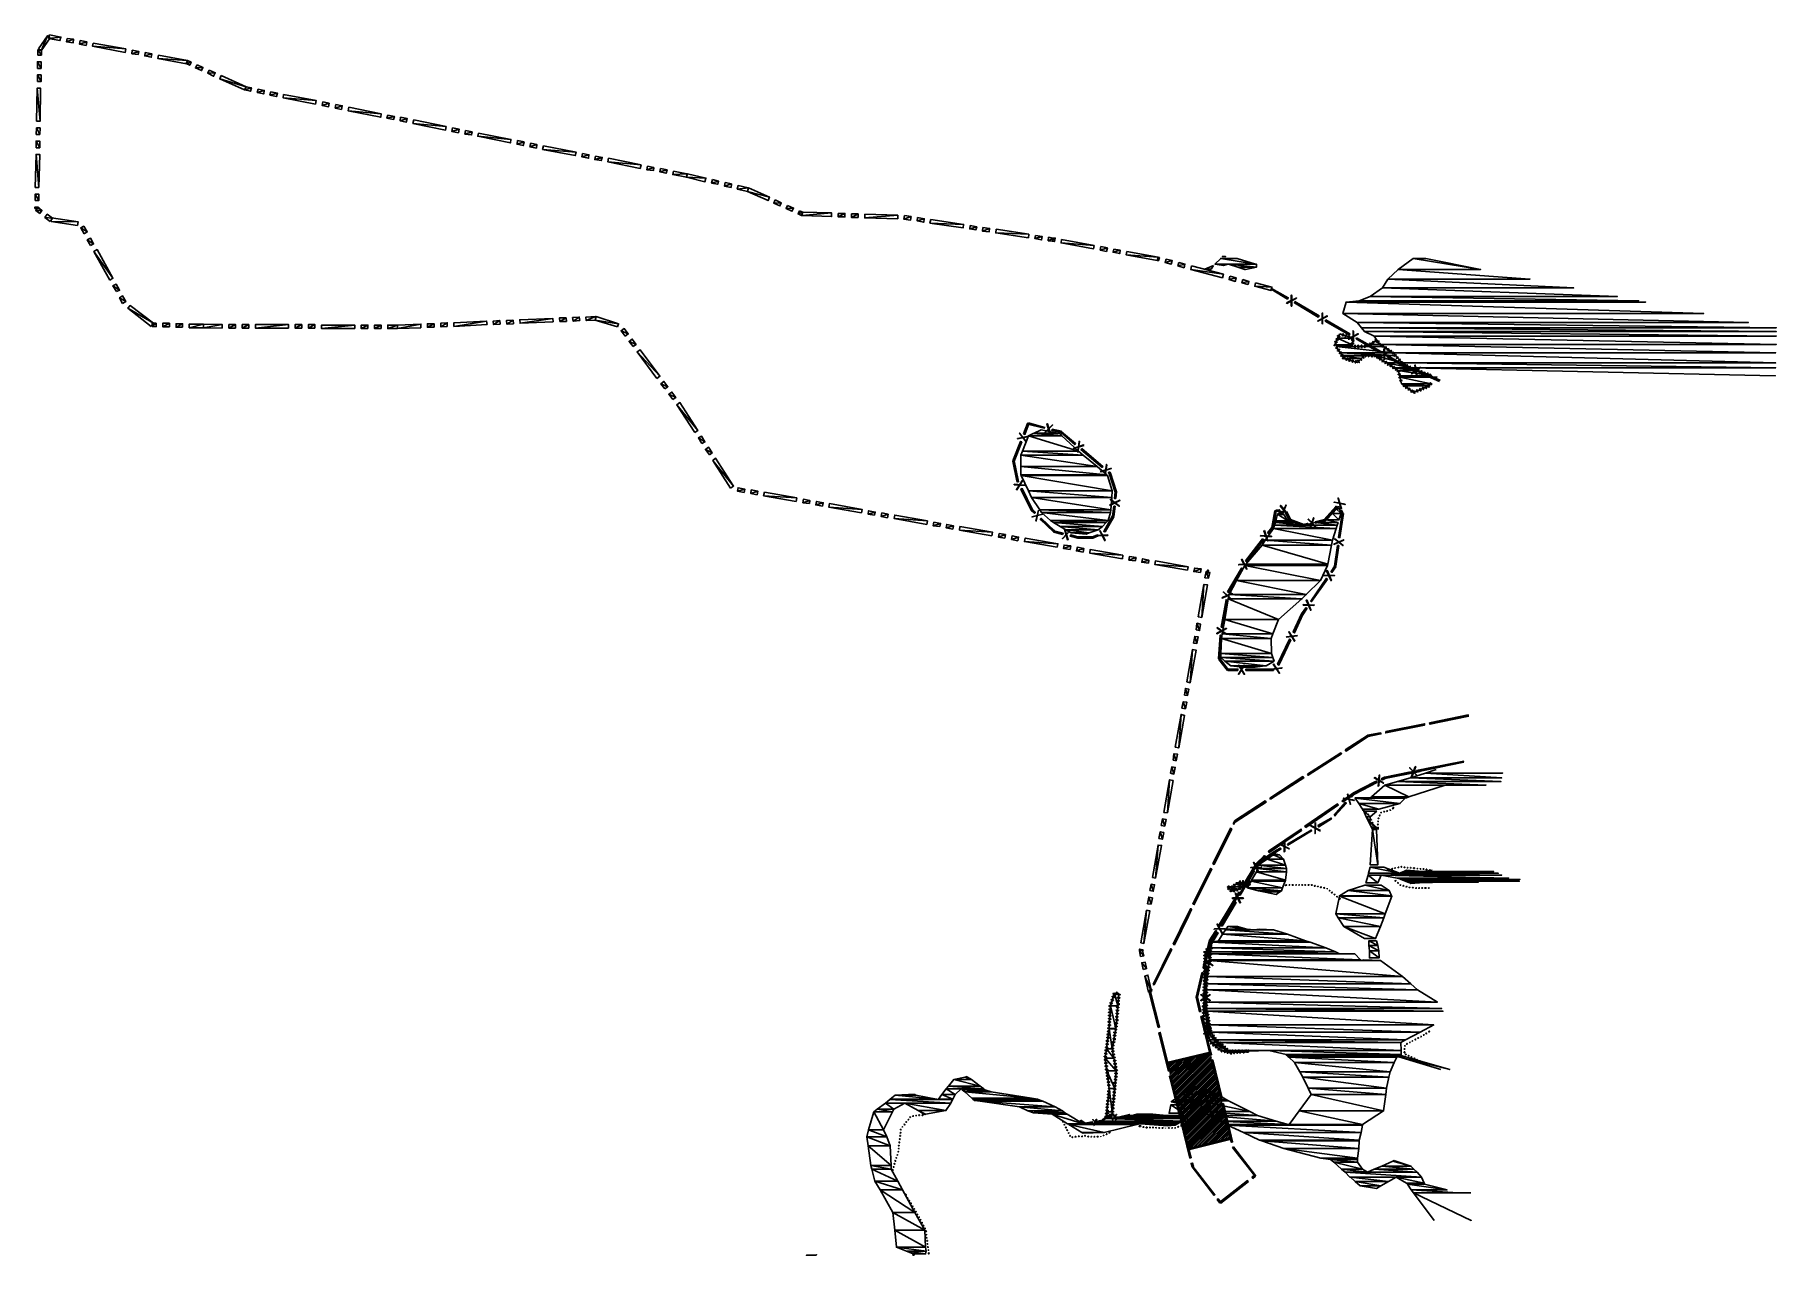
# Model space of a CAD drawing. Header units: feet. Extents: x 676 to 4623, y 1 to 2768.
import ezdxf

# ---------------------------------------------------------------- set-up
doc = ezdxf.new("R2010")
doc.units = ezdxf.units.FT
for name, color, linetype in [('BUFFER_BORING', 3, 'Continuous'), ('CLEARING_LIMITS', 4, 'Continuous'), ('LANDSCAPE_POND', 6, 'Continuous'), ('SANITARY_CLEAR_ZONE', 6, 'Continuous'), ('WETLAND_EXPANSION', 1, 'Continuous'), ('WETLANDS', 5, 'Continuous')]:
    doc.layers.add(name, color=color, linetype=linetype)

msp = doc.modelspace()

# ---------------------------------------------------------------- linework, layer by layer
at = {"layer": 'BUFFER_BORING'}
for p, q in [((3243, 435), (3245, 437)), ((3244, 432), (3249, 438)), ((3245, 427), (3259, 440)), ((3245, 429), (3254, 439)), ((3246, 424), (3263, 441)), ((3247, 418), (3273, 444)), ((3247, 421), (3268, 442)), ((3248, 415), (3277, 445)), ((3249, 410), (3287, 447)), ((3249, 412), (3282, 446)), ((3250, 407), (3292, 448)), ((3251, 401), (3301, 450)), ((3251, 404), (3296, 449)), ((3252, 398), (3306, 452)), ((3253, 395), (3310, 453)), ((3254, 390), (3320, 455)), ((3254, 392), (3315, 454)), ((3255, 387), (3324, 456)), ((3256, 381), (3334, 458)), ((3256, 384), (3329, 457)), ((3257, 378), (3338, 460)), ((3258, 375), (3340, 458)), ((3258, 373), (3341, 455)), ((3259, 370), (3342, 452)), ((3260, 367), (3343, 450)), ((3260, 364), (3343, 447)), ((3261, 361), (3344, 444)), ((3262, 358), (3345, 441)), ((3263, 355), (3345, 438)), ((3263, 353), (3346, 435)), ((3264, 350), (3347, 433)), ((3265, 347), (3347, 430)), ((3265, 344), (3348, 427)), ((3266, 341), (3349, 424)), ((3267, 338), (3349, 421)), ((3267, 336), (3350, 418)), ((3268, 333), (3351, 416)), ((3269, 330), (3352, 413)), ((3269, 327), (3352, 410)), ((3270, 324), (3353, 407)), ((3271, 321), (3354, 404)), ((3272, 319), (3354, 401)), ((3272, 316), (3355, 398)), ((3273, 313), (3356, 396)), ((3274, 310), (3356, 393)), ((3274, 307), (3357, 390)), ((3275, 304), (3358, 387)), ((3276, 301), (3358, 384)), ((3276, 299), (3359, 381)), ((3277, 296), (3360, 379)), ((3278, 293), (3361, 376)), ((3278, 290), (3361, 373)), ((3279, 287), (3362, 370)), ((3280, 284), (3363, 367)), ((3281, 282), (3363, 364)), ((3281, 279), (3364, 361)), ((3282, 276), (3365, 359)), ((3283, 273), (3365, 356)), ((3283, 270), (3366, 353)), ((3284, 267), (3367, 350)), ((3285, 264), (3367, 347)), ((3285, 262), (3368, 344)), ((3286, 259), (3369, 342)), ((3287, 256), (3370, 339)), ((3287, 253), (3370, 336)), ((3288, 250), (3371, 333)), ((3289, 247), (3372, 330)), ((3290, 245), (3372, 327)), ((3290, 242), (3373, 325)), ((3295, 243), (3374, 322)), ((3300, 244), (3374, 319)), ((3304, 245), (3375, 316)), ((3309, 246), (3376, 313)), ((3314, 248), (3376, 310)), ((3319, 249), (3377, 307)), ((3323, 250), (3378, 305)), ((3328, 251), (3379, 302)), ((3333, 252), (3379, 299)), ((3337, 253), (3380, 296)), ((3342, 254), (3381, 293)), ((3347, 256), (3381, 290)), ((3351, 257), (3382, 288)), ((3356, 258), (3383, 285)), ((3361, 259), (3383, 282)), ((3365, 260), (3384, 279)), ((3370, 261), (3385, 276)), ((3375, 262), (3386, 273)), ((3379, 264), (3386, 270)), ((3384, 265), (3387, 268))]:
    msp.add_line(p, q, dxfattribs=at)
at = {"layer": 'CLEARING_LIMITS'}
msp.add_line((3480, 2196), (3478, 2188), dxfattribs=at)
for points in [[(684, 2736), (690, 2732), (705, 2766), (684, 2736)], [(690, 2732), (705, 2766), (711, 2761), (690, 2732)], [(709, 2768), (707, 2760), (735, 2763), (709, 2768)], [(707, 2760), (735, 2763), (733, 2755), (707, 2760)], [(683, 2722), (691, 2722), (683, 2734), (683, 2722)], [(691, 2722), (683, 2734), (691, 2734), (691, 2722)], [(749, 2760), (748, 2752), (764, 2758), (749, 2760)], [(748, 2752), (764, 2758), (763, 2750), (748, 2752)], [(779, 2755), (777, 2747), (794, 2752), (779, 2755)], [(777, 2747), (794, 2752), (792, 2744), (777, 2747)], [(808, 2749), (807, 2742), (882, 2736), (808, 2749)], [(807, 2742), (882, 2736), (881, 2728), (807, 2742)], [(897, 2733), (896, 2725), (912, 2730), (897, 2733)], [(896, 2725), (912, 2730), (910, 2723), (896, 2725)], [(926, 2728), (925, 2720), (941, 2725), (926, 2728)], [(925, 2720), (941, 2725), (940, 2717), (925, 2720)], [(682, 2692), (690, 2692), (682, 2707), (682, 2692)], [(690, 2692), (682, 2707), (690, 2707), (690, 2692)], [(956, 2722), (955, 2714), (1022, 2710), (956, 2722)], [(955, 2714), (1022, 2710), (1020, 2702), (955, 2714)], [(1022, 2710), (1019, 2703), (1030, 2706), (1022, 2710)], [(1019, 2703), (1030, 2706), (1027, 2699), (1019, 2703)], [(1044, 2700), (1040, 2693), (1057, 2694), (1044, 2700)], [(1040, 2693), (1057, 2694), (1054, 2687), (1040, 2693)], [(1071, 2688), (1068, 2681), (1085, 2682), (1071, 2688)], [(680, 2572), (688, 2572), (681, 2647), (680, 2572)], [(688, 2572), (681, 2647), (689, 2647), (688, 2572)], [(682, 2662), (690, 2662), (682, 2677), (682, 2662)], [(690, 2662), (682, 2677), (690, 2677), (690, 2662)], [(1068, 2681), (1085, 2682), (1081, 2674), (1068, 2681)], [(1098, 2676), (1095, 2668), (1155, 2650), (1098, 2676)], [(1095, 2668), (1155, 2650), (1151, 2643), (1095, 2668)], [(1154, 2650), (1152, 2643), (1167, 2648), (1154, 2650)], [(1152, 2643), (1167, 2648), (1165, 2640), (1152, 2643)], [(1182, 2645), (1180, 2637), (1196, 2642), (1182, 2645)], [(1180, 2637), (1196, 2642), (1195, 2634), (1180, 2637)], [(1211, 2639), (1209, 2631), (1226, 2636), (1211, 2639)], [(1209, 2631), (1226, 2636), (1224, 2628), (1209, 2631)], [(1240, 2633), (1239, 2625), (1314, 2619), (1240, 2633)], [(1239, 2625), (1314, 2619), (1312, 2611), (1239, 2625)], [(1329, 2616), (1327, 2608), (1343, 2613), (1329, 2616)], [(1327, 2608), (1343, 2613), (1342, 2605), (1327, 2608)], [(1358, 2610), (1357, 2602), (1373, 2607), (1358, 2610)], [(1357, 2602), (1373, 2607), (1371, 2599), (1357, 2602)], [(1388, 2604), (1386, 2596), (1461, 2589), (1388, 2604)], [(1386, 2596), (1461, 2589), (1460, 2581), (1386, 2596)], [(1476, 2586), (1474, 2579), (1491, 2583), (1476, 2586)], [(1474, 2579), (1491, 2583), (1489, 2576), (1474, 2579)], [(1505, 2581), (1504, 2573), (1520, 2578), (1505, 2581)], [(1504, 2573), (1520, 2578), (1518, 2570), (1504, 2573)], [(1535, 2575), (1533, 2567), (1608, 2560), (1535, 2575)], [(1533, 2567), (1608, 2560), (1607, 2552), (1533, 2567)], [(679, 2542), (687, 2542), (680, 2557), (679, 2542)], [(679, 2512), (687, 2512), (679, 2527), (679, 2512)], [(687, 2512), (679, 2527), (687, 2527), (687, 2512)], [(687, 2542), (680, 2557), (688, 2557), (687, 2542)], [(1623, 2557), (1621, 2549), (1638, 2554), (1623, 2557)], [(1621, 2549), (1638, 2554), (1636, 2546), (1621, 2549)], [(1652, 2551), (1651, 2543), (1667, 2548), (1652, 2551)], [(1651, 2543), (1667, 2548), (1666, 2541), (1651, 2543)], [(1682, 2545), (1680, 2538), (1755, 2531), (1682, 2545)], [(1680, 2538), (1755, 2531), (1754, 2523), (1680, 2538)], [(1770, 2528), (1769, 2520), (1785, 2525), (1770, 2528)], [(677, 2422), (685, 2422), (679, 2497), (677, 2422)], [(685, 2422), (679, 2497), (687, 2497), (685, 2422)], [(1769, 2520), (1785, 2525), (1783, 2517), (1769, 2520)], [(1800, 2522), (1798, 2514), (1814, 2519), (1800, 2522)], [(1798, 2514), (1814, 2519), (1813, 2511), (1798, 2514)], [(1829, 2516), (1827, 2508), (1903, 2502), (1829, 2516)], [(1827, 2508), (1903, 2502), (1901, 2494), (1827, 2508)], [(1917, 2499), (1916, 2491), (1932, 2496), (1917, 2499)], [(1916, 2491), (1932, 2496), (1931, 2488), (1916, 2491)], [(1947, 2493), (1945, 2485), (1962, 2490), (1947, 2493)], [(1945, 2485), (1962, 2490), (1960, 2483), (1945, 2485)], [(1976, 2488), (1975, 2480), (2050, 2473), (1976, 2488)], [(1975, 2480), (2050, 2473), (2048, 2465), (1975, 2480)], [(2065, 2470), (2063, 2462), (2079, 2467), (2065, 2470)], [(2063, 2462), (2079, 2467), (2078, 2460), (2063, 2462)], [(2094, 2465), (2093, 2457), (2109, 2462), (2094, 2465)], [(2093, 2457), (2109, 2462), (2107, 2454), (2093, 2457)], [(2124, 2459), (2122, 2451), (2154, 2453), (2124, 2459)], [(2122, 2451), (2154, 2453), (2153, 2445), (2122, 2451)], [(2155, 2453), (2153, 2445), (2197, 2443), (2155, 2453)], [(2153, 2445), (2197, 2443), (2195, 2435), (2153, 2445)], [(2212, 2440), (2210, 2432), (2226, 2436), (2212, 2440)], [(2210, 2432), (2226, 2436), (2224, 2429), (2210, 2432)], [(2241, 2433), (2239, 2425), (2255, 2430), (2241, 2433)], [(2239, 2425), (2255, 2430), (2254, 2422), (2239, 2425)], [(2270, 2426), (2268, 2418), (2293, 2421), (2270, 2426)], [(2268, 2418), (2293, 2421), (2292, 2413), (2268, 2418)], [(2294, 2421), (2291, 2413), (2341, 2400), (2294, 2421)], [(2291, 2413), (2341, 2400), (2338, 2392), (2291, 2413)], [(676, 2374), (684, 2374), (676, 2377), (676, 2374)], [(684, 2374), (676, 2377), (684, 2377), (684, 2374)], [(677, 2392), (685, 2392), (677, 2407), (677, 2392)], [(685, 2392), (677, 2407), (685, 2407), (685, 2392)], [(692, 2370), (678, 2370), (683, 2377), (692, 2370)], [(687, 2363), (692, 2370), (678, 2370), (687, 2363)], [(2354, 2394), (2351, 2386), (2368, 2387), (2354, 2394)], [(2351, 2386), (2368, 2387), (2365, 2380), (2351, 2386)], [(2382, 2381), (2379, 2374), (2396, 2375), (2382, 2381)], [(2379, 2374), (2396, 2375), (2392, 2368), (2379, 2374)], [(2409, 2369), (2406, 2362), (2417, 2366), (2409, 2369)], [(716, 2352), (699, 2354), (704, 2361), (716, 2352)], [(711, 2345), (716, 2352), (699, 2354), (711, 2345)], [(774, 2344), (713, 2345), (714, 2353), (774, 2344)], [(773, 2336), (774, 2344), (713, 2345), (773, 2336)], [(795, 2321), (780, 2330), (787, 2334), (795, 2321)], [(788, 2317), (795, 2321), (780, 2330), (788, 2317)], [(2406, 2362), (2417, 2366), (2414, 2358), (2406, 2362)], [(2415, 2366), (2415, 2358), (2482, 2364), (2415, 2366)], [(2415, 2358), (2482, 2364), (2482, 2356), (2415, 2358)], [(2497, 2363), (2497, 2355), (2512, 2363), (2497, 2363)], [(2497, 2355), (2512, 2363), (2512, 2355), (2497, 2355)], [(2527, 2362), (2527, 2354), (2542, 2362), (2527, 2362)], [(2527, 2354), (2542, 2362), (2542, 2354), (2527, 2354)], [(2557, 2361), (2557, 2353), (2632, 2359), (2557, 2361)], [(2557, 2353), (2632, 2359), (2632, 2351), (2557, 2353)], [(2647, 2358), (2646, 2350), (2662, 2356), (2647, 2358)], [(2646, 2350), (2662, 2356), (2661, 2348), (2646, 2350)], [(2677, 2354), (2676, 2346), (2692, 2351), (2677, 2354)], [(2676, 2346), (2692, 2351), (2691, 2343), (2676, 2346)], [(2707, 2349), (2705, 2341), (2781, 2338), (2707, 2349)], [(2705, 2341), (2781, 2338), (2780, 2330), (2705, 2341)], [(2796, 2336), (2795, 2328), (2811, 2333), (2796, 2336)], [(2795, 2328), (2811, 2333), (2809, 2326), (2795, 2328)], [(2825, 2331), (2824, 2323), (2840, 2329), (2825, 2331)], [(2824, 2323), (2840, 2329), (2839, 2321), (2824, 2323)], [(809, 2294), (795, 2303), (802, 2307), (809, 2294)], [(802, 2290), (809, 2294), (795, 2303), (802, 2290)], [(2855, 2327), (2854, 2319), (2929, 2316), (2855, 2327)], [(2854, 2319), (2929, 2316), (2928, 2308), (2854, 2319)], [(2944, 2313), (2943, 2306), (2959, 2311), (2944, 2313)], [(2943, 2306), (2959, 2311), (2958, 2303), (2943, 2306)], [(2974, 2309), (2973, 2301), (2984, 2307), (2974, 2309)], [(2973, 2301), (2984, 2307), (2982, 2300), (2973, 2301)], [(2984, 2307), (2982, 2300), (2989, 2307), (2984, 2307)], [(2982, 2300), (2989, 2307), (2987, 2299), (2982, 2300)], [(3003, 2304), (3002, 2296), (3077, 2290), (3003, 2304)], [(3002, 2296), (3077, 2290), (3076, 2283), (3002, 2296)], [(853, 2216), (810, 2277), (817, 2281), (853, 2216)], [(846, 2212), (853, 2216), (810, 2277), (846, 2212)], [(3092, 2288), (3091, 2280), (3107, 2285), (3092, 2288)], [(3091, 2280), (3107, 2285), (3105, 2277), (3091, 2280)], [(3122, 2282), (3120, 2275), (3136, 2280), (3122, 2282)], [(3120, 2275), (3136, 2280), (3135, 2272), (3120, 2275)], [(3151, 2277), (3150, 2269), (3222, 2264), (3151, 2277)], [(3150, 2269), (3222, 2264), (3220, 2256), (3150, 2269)], [(3222, 2264), (3220, 2256), (3225, 2263), (3222, 2264)], [(3220, 2256), (3225, 2263), (3223, 2256), (3220, 2256)], [(3240, 2259), (3238, 2252), (3254, 2256), (3240, 2259)], [(3238, 2252), (3254, 2256), (3252, 2248), (3238, 2252)], [(3269, 2252), (3267, 2244), (3283, 2248), (3269, 2252)], [(3267, 2244), (3283, 2248), (3281, 2240), (3267, 2244)], [(3298, 2244), (3296, 2236), (3370, 2225), (3298, 2244)], [(3296, 2236), (3370, 2225), (3368, 2217), (3296, 2236)], [(3385, 2221), (3383, 2213), (3399, 2217), (3385, 2221)], [(3383, 2213), (3399, 2217), (3397, 2209), (3383, 2213)], [(3414, 2213), (3412, 2206), (3428, 2209), (3414, 2213)], [(868, 2189), (853, 2199), (860, 2203), (868, 2189)], [(861, 2186), (868, 2189), (853, 2199), (861, 2186)], [(882, 2163), (868, 2172), (875, 2176), (882, 2163)], [(875, 2159), (882, 2163), (868, 2172), (875, 2159)], [(3412, 2206), (3428, 2209), (3426, 2202), (3412, 2206)], [(3443, 2206), (3441, 2198), (3480, 2196), (3443, 2206)], [(3441, 2198), (3480, 2196), (3478, 2188), (3441, 2198)], [(945, 2114), (887, 2148), (892, 2154), (945, 2114)], [(940, 2107), (945, 2114), (887, 2148), (940, 2107)], [(951, 2114), (942, 2107), (942, 2115), (951, 2114)], [(951, 2106), (951, 2114), (942, 2107), (951, 2106)], [(981, 2106), (981, 2114), (966, 2106), (981, 2106)], [(981, 2114), (966, 2106), (966, 2114), (981, 2114)], [(1011, 2105), (1011, 2113), (996, 2105), (1011, 2105)], [(1011, 2113), (996, 2105), (996, 2113), (1011, 2113)], [(1058, 2104), (1058, 2112), (1026, 2104), (1058, 2104)], [(1058, 2112), (1026, 2104), (1026, 2112), (1058, 2112)], [(1101, 2111), (1058, 2104), (1058, 2112), (1101, 2111)], [(1101, 2103), (1101, 2111), (1058, 2104), (1101, 2103)], [(1131, 2103), (1131, 2111), (1116, 2103), (1131, 2103)], [(1131, 2111), (1116, 2103), (1116, 2111), (1131, 2111)], [(1161, 2103), (1161, 2111), (1146, 2103), (1161, 2103)], [(1161, 2111), (1146, 2103), (1146, 2111), (1161, 2111)], [(1251, 2103), (1251, 2111), (1176, 2103), (1251, 2103)], [(1251, 2111), (1176, 2103), (1176, 2111), (1251, 2111)], [(1281, 2103), (1281, 2111), (1266, 2103), (1281, 2103)], [(1281, 2111), (1266, 2103), (1266, 2111), (1281, 2111)], [(1311, 2103), (1311, 2111), (1296, 2103), (1311, 2103)], [(1311, 2111), (1296, 2103), (1296, 2111), (1311, 2111)], [(1401, 2102), (1401, 2110), (1326, 2102), (1401, 2102)], [(1401, 2110), (1326, 2102), (1326, 2110), (1401, 2110)], [(1431, 2102), (1431, 2110), (1416, 2102), (1431, 2102)], [(1431, 2110), (1416, 2102), (1416, 2110), (1431, 2110)], [(1461, 2102), (1461, 2110), (1446, 2102), (1461, 2102)], [(1461, 2110), (1446, 2102), (1446, 2110), (1461, 2110)], [(1498, 2102), (1498, 2110), (1476, 2102), (1498, 2102)], [(1498, 2110), (1476, 2102), (1476, 2110), (1498, 2110)], [(1551, 2104), (1551, 2112), (1498, 2102), (1551, 2104)], [(1551, 2112), (1498, 2102), (1498, 2110), (1551, 2112)], [(1581, 2105), (1581, 2113), (1566, 2105), (1581, 2105)], [(1581, 2113), (1566, 2105), (1566, 2113), (1581, 2113)], [(1611, 2107), (1611, 2115), (1596, 2106), (1611, 2107)], [(1611, 2115), (1596, 2106), (1596, 2114), (1611, 2115)], [(1701, 2111), (1700, 2119), (1626, 2107), (1701, 2111)], [(1700, 2119), (1626, 2107), (1626, 2115), (1700, 2119)], [(1730, 2120), (1716, 2111), (1715, 2119), (1730, 2120)], [(1731, 2112), (1730, 2120), (1716, 2111), (1731, 2112)], [(1760, 2121), (1746, 2112), (1745, 2120), (1760, 2121)], [(1761, 2113), (1760, 2121), (1746, 2112), (1761, 2113)], [(1850, 2125), (1776, 2114), (1775, 2122), (1850, 2125)], [(1851, 2117), (1850, 2125), (1776, 2114), (1851, 2117)], [(1880, 2126), (1866, 2118), (1865, 2126), (1880, 2126)], [(1881, 2118), (1880, 2126), (1866, 2118), (1881, 2118)], [(1910, 2128), (1896, 2119), (1895, 2127), (1910, 2128)], [(1911, 2120), (1910, 2128), (1896, 2119), (1911, 2120)], [(1947, 2129), (1926, 2120), (1925, 2128), (1947, 2129)], [(1947, 2121), (1947, 2129), (1926, 2120), (1947, 2121)], [(1999, 2113), (1946, 2121), (1948, 2129), (1999, 2113)], [(1997, 2106), (1999, 2113), (1946, 2121), (1997, 2106)], [(2021, 2090), (2005, 2097), (2012, 2102), (2021, 2090)], [(2014, 2085), (2021, 2090), (2005, 2097), (2014, 2085)], [(2039, 2066), (2023, 2073), (2030, 2078), (2039, 2066)], [(2032, 2061), (2039, 2066), (2023, 2073), (2032, 2061)], [(2093, 1994), (2041, 2049), (2048, 2054), (2093, 1994)], [(2086, 1989), (2093, 1994), (2041, 2049), (2086, 1989)], [(2111, 1970), (2095, 1977), (2102, 1982), (2111, 1970)], [(2104, 1965), (2111, 1970), (2095, 1977), (2104, 1965)], [(2129, 1946), (2113, 1953), (2120, 1958), (2129, 1946)], [(2122, 1941), (2129, 1946), (2113, 1953), (2122, 1941)], [(2179, 1871), (2131, 1929), (2138, 1934), (2179, 1871)], [(2172, 1866), (2179, 1871), (2131, 1929), (2172, 1866)], [(2195, 1845), (2180, 1854), (2187, 1858), (2195, 1845)], [(2188, 1841), (2195, 1845), (2180, 1854), (2188, 1841)], [(2211, 1820), (2196, 1828), (2203, 1833), (2211, 1820)], [(2205, 1816), (2211, 1820), (2196, 1828), (2205, 1816)], [(2260, 1745), (2213, 1803), (2219, 1808), (2260, 1745)], [(2253, 1740), (2260, 1745), (2213, 1803), (2253, 1740)], [(2285, 1738), (2269, 1733), (2270, 1741), (2285, 1738)], [(2284, 1730), (2285, 1738), (2269, 1733), (2284, 1730)], [(2315, 1733), (2299, 1728), (2300, 1736), (2315, 1733)], [(2313, 1725), (2315, 1733), (2299, 1728), (2313, 1725)], [(2403, 1718), (2328, 1723), (2330, 1731), (2403, 1718)], [(2402, 1710), (2403, 1718), (2328, 1723), (2402, 1710)], [(2433, 1712), (2417, 1707), (2418, 1715), (2433, 1712)], [(2432, 1705), (2433, 1712), (2417, 1707), (2432, 1705)], [(2463, 1707), (2446, 1702), (2448, 1710), (2463, 1707)], [(2461, 1699), (2463, 1707), (2446, 1702), (2461, 1699)], [(2551, 1692), (2476, 1697), (2477, 1705), (2551, 1692)], [(2550, 1684), (2551, 1692), (2476, 1697), (2550, 1684)], [(2581, 1686), (2565, 1681), (2566, 1689), (2581, 1686)], [(2579, 1679), (2581, 1686), (2565, 1681), (2579, 1679)], [(2610, 1681), (2594, 1676), (2596, 1684), (2610, 1681)], [(2609, 1673), (2610, 1681), (2594, 1676), (2609, 1673)], [(2699, 1666), (2624, 1671), (2625, 1679), (2699, 1666)], [(2698, 1658), (2699, 1666), (2624, 1671), (2698, 1658)], [(2729, 1660), (2712, 1655), (2714, 1663), (2729, 1660)], [(2727, 1653), (2729, 1660), (2712, 1655), (2727, 1653)], [(2758, 1655), (2742, 1650), (2743, 1658), (2758, 1655)], [(2757, 1647), (2758, 1655), (2742, 1650), (2757, 1647)], [(2847, 1640), (2772, 1645), (2773, 1653), (2847, 1640)], [(2845, 1632), (2847, 1640), (2772, 1645), (2845, 1632)], [(2876, 1635), (2860, 1629), (2862, 1637), (2876, 1635)], [(2875, 1627), (2876, 1635), (2860, 1629), (2875, 1627)], [(2906, 1629), (2890, 1624), (2891, 1632), (2906, 1629)], [(2904, 1621), (2906, 1629), (2890, 1624), (2904, 1621)], [(2995, 1614), (2919, 1619), (2921, 1627), (2995, 1614)], [(2993, 1606), (2995, 1614), (2919, 1619), (2993, 1606)], [(3024, 1609), (3008, 1603), (3009, 1611), (3024, 1609)], [(3023, 1601), (3024, 1609), (3008, 1603), (3023, 1601)], [(3054, 1603), (3037, 1598), (3039, 1606), (3054, 1603)], [(3052, 1595), (3054, 1603), (3037, 1598), (3052, 1595)], [(3142, 1588), (3067, 1593), (3068, 1601), (3142, 1588)], [(3141, 1580), (3142, 1588), (3067, 1593), (3141, 1580)], [(3172, 1583), (3156, 1577), (3157, 1585), (3172, 1583)], [(3170, 1575), (3172, 1583), (3156, 1577), (3170, 1575)], [(3201, 1577), (3185, 1572), (3187, 1580), (3201, 1577)], [(3200, 1570), (3201, 1577), (3185, 1572), (3200, 1570)], [(3290, 1562), (3215, 1567), (3216, 1575), (3290, 1562)], [(3289, 1554), (3290, 1562), (3215, 1567), (3289, 1554)], [(3320, 1557), (3303, 1551), (3305, 1559), (3320, 1557)], [(3318, 1549), (3320, 1557), (3303, 1551), (3318, 1549)], [(3328, 1537), (3336, 1536), (3331, 1551), (3328, 1537)], [(3336, 1536), (3331, 1551), (3339, 1549), (3336, 1536)], [(3334, 1546), (3336, 1554), (3333, 1546), (3334, 1546)], [(3336, 1554), (3333, 1546), (3334, 1554), (3336, 1554)], [(3313, 1448), (3321, 1447), (3326, 1522), (3313, 1448)], [(3321, 1447), (3326, 1522), (3334, 1521), (3321, 1447)], [(3308, 1419), (3316, 1417), (3310, 1434), (3308, 1419)], [(3316, 1417), (3310, 1434), (3318, 1432), (3316, 1417)], [(3302, 1389), (3310, 1388), (3305, 1404), (3302, 1389)], [(3310, 1388), (3305, 1404), (3313, 1403), (3310, 1388)], [(3287, 1301), (3295, 1299), (3300, 1374), (3287, 1301)], [(3295, 1299), (3300, 1374), (3308, 1373), (3295, 1299)], [(3282, 1271), (3289, 1270), (3284, 1286), (3282, 1271)], [(3289, 1270), (3284, 1286), (3292, 1284), (3289, 1270)], [(3261, 1153), (3269, 1151), (3274, 1227), (3261, 1153)], [(3269, 1151), (3274, 1227), (3282, 1225), (3269, 1151)], [(3276, 1241), (3284, 1240), (3279, 1256), (3276, 1241)], [(3284, 1240), (3279, 1256), (3287, 1255), (3284, 1240)], [(3250, 1094), (3258, 1092), (3253, 1108), (3250, 1094)], [(3258, 1092), (3253, 1108), (3261, 1107), (3258, 1092)], [(3256, 1123), (3263, 1122), (3258, 1138), (3256, 1123)], [(3263, 1122), (3258, 1138), (3266, 1137), (3263, 1122)], [(3235, 1005), (3243, 1004), (3248, 1079), (3235, 1005)], [(3243, 1004), (3248, 1079), (3256, 1077), (3243, 1004)], [(3229, 975), (3237, 974), (3232, 990), (3229, 975)], [(3237, 974), (3232, 990), (3240, 989), (3237, 974)], [(3224, 946), (3232, 944), (3227, 961), (3224, 946)], [(3232, 944), (3227, 961), (3235, 959), (3232, 944)], [(3209, 857), (3216, 856), (3222, 931), (3209, 857)], [(3216, 856), (3222, 931), (3230, 930), (3216, 856)], [(3203, 828), (3211, 826), (3206, 842), (3203, 828)], [(3211, 826), (3206, 842), (3214, 841), (3211, 826)], [(3198, 798), (3206, 797), (3201, 813), (3198, 798)], [(3206, 797), (3201, 813), (3209, 811), (3206, 797)], [(3183, 709), (3190, 708), (3196, 783), (3183, 709)], [(3190, 708), (3196, 783), (3203, 782), (3190, 708)], [(3180, 692), (3187, 691), (3180, 695), (3180, 692)], [(3187, 691), (3180, 695), (3188, 693), (3187, 691)], [(3190, 680), (3180, 691), (3187, 692), (3190, 680)], [(3182, 678), (3190, 680), (3180, 691), (3182, 678)], [(3196, 651), (3185, 664), (3193, 665), (3196, 651)], [(3188, 649), (3196, 651), (3185, 664), (3188, 649)], [(3207, 599), (3192, 634), (3199, 636), (3207, 599)], [(3200, 597), (3207, 599), (3192, 634), (3200, 597)]]:
    msp.add_lwpolyline(points, dxfattribs=at)
at = {"layer": 'LANDSCAPE_POND'}
for points in [[(3837, 1208), (3838, 1205), (3925, 1226), (3837, 1208)], [(3926, 1223), (3838, 1205), (3925, 1226)], [(3697, 1180), (3698, 1177), (3726, 1185), (3697, 1180)], [(3698, 1177), (3726, 1185), (3727, 1183), (3698, 1177)], [(3738, 1188), (3738, 1185), (3826, 1206), (3738, 1188)], [(3738, 1185), (3826, 1206), (3826, 1203), (3738, 1185)], [(3646, 1147), (3648, 1144), (3697, 1179), (3646, 1147)], [(3648, 1144), (3697, 1179), (3698, 1177), (3648, 1144)], [(3561, 1092), (3562, 1089), (3636, 1140), (3561, 1092)], [(3562, 1089), (3636, 1140), (3638, 1138), (3562, 1089)], [(3915, 1121), (3827, 1104), (3827, 1101), (3915, 1121), (3827, 1101), (3915, 1119)], [(3475, 1037), (3477, 1035), (3550, 1086), (3475, 1037)], [(3477, 1035), (3550, 1086), (3552, 1083), (3477, 1035)], [(3717, 1076), (3667, 1046), (3665, 1049), (3717, 1076)], [(3718, 1073), (3717, 1076), (3667, 1046), (3718, 1073)], [(3735, 1085), (3729, 1079), (3728, 1081), (3735, 1085)], [(3737, 1082), (3735, 1085), (3729, 1079), (3737, 1082)], [(3816, 1098), (3815, 1101), (3736, 1082), (3816, 1098)], [(3815, 1101), (3736, 1082), (3736, 1085), (3815, 1101)], [(3395, 986), (3397, 983), (3465, 1031), (3395, 986)], [(3397, 983), (3465, 1031), (3467, 1028), (3397, 983)], [(3665, 1049), (3641, 1029), (3639, 1031), (3665, 1049)], [(3667, 1046), (3665, 1049), (3641, 1029), (3667, 1046)], [(3629, 1024), (3557, 971), (3555, 974), (3629, 1024)], [(3631, 1022), (3629, 1024), (3557, 971), (3631, 1022)], [(3346, 888), (3349, 887), (3386, 969), (3346, 888)], [(3349, 887), (3386, 969), (3389, 967), (3349, 887)], [(3392, 979), (3394, 978), (3395, 985), (3392, 979)], [(3394, 978), (3395, 985), (3397, 984), (3394, 978)], [(3546, 967), (3474, 914), (3472, 917), (3546, 967)], [(3547, 964), (3546, 967), (3474, 914), (3547, 964)], [(3301, 797), (3304, 796), (3341, 878), (3301, 797)], [(3304, 796), (3341, 878), (3344, 876), (3304, 796)], [(3444, 889), (3414, 833), (3411, 834), (3444, 889)], [(3447, 887), (3444, 889), (3414, 833), (3447, 887)], [(3463, 907), (3446, 887), (3444, 889), (3463, 907)], [(3465, 905), (3463, 907), (3446, 887), (3465, 905)], [(3405, 824), (3361, 746), (3359, 748), (3405, 824)], [(3408, 823), (3405, 824), (3361, 746), (3408, 823)], [(3256, 706), (3259, 705), (3288, 771), (3256, 706)], [(3259, 705), (3288, 771), (3291, 770), (3259, 705)], [(3288, 771), (3291, 770), (3296, 787), (3288, 771)], [(3291, 770), (3296, 787), (3298, 785), (3291, 770)], [(3338, 713), (3327, 652), (3324, 653), (3338, 713)], [(3341, 712), (3338, 713), (3327, 652), (3341, 712)], [(3353, 737), (3341, 712), (3338, 714), (3353, 737)], [(3355, 736), (3353, 737), (3341, 712), (3355, 736)], [(3211, 615), (3213, 614), (3251, 696), (3211, 615)], [(3213, 614), (3251, 696), (3253, 694), (3213, 614)], [(3321, 641), (3311, 586), (3308, 586), (3321, 641)], [(3324, 641), (3321, 641), (3311, 586), (3324, 641)], [(3202, 598), (3205, 597), (3205, 605), (3202, 598)], [(3225, 518), (3202, 597), (3205, 598), (3225, 518)], [(3222, 517), (3225, 518), (3202, 597), (3222, 517)], [(3205, 597), (3205, 605), (3208, 603), (3205, 597)], [(3311, 586), (3308, 586), (3319, 554), (3311, 586)], [(3308, 586), (3319, 554), (3316, 553), (3308, 586)], [(3321, 542), (3319, 542), (3343, 455), (3321, 542)], [(3319, 542), (3343, 455), (3340, 455), (3319, 542)], [(3249, 419), (3224, 505), (3227, 506), (3249, 419)], [(3246, 418), (3249, 419), (3224, 505), (3246, 418)], [(3242, 438), (3243, 435), (3340, 461), (3242, 438)], [(3243, 435), (3340, 461), (3340, 458), (3243, 435)], [(3346, 444), (3343, 443), (3367, 357), (3346, 444)], [(3343, 443), (3367, 357), (3364, 356), (3343, 443)], [(3270, 320), (3273, 320), (3248, 407), (3270, 320)], [(3273, 320), (3248, 407), (3251, 407), (3273, 320)], [(3370, 345), (3367, 344), (3391, 258), (3370, 345)], [(3367, 344), (3391, 258), (3388, 257), (3367, 344)], [(3297, 222), (3273, 308), (3275, 309), (3297, 222)], [(3294, 221), (3297, 222), (3273, 308), (3294, 221)], [(3290, 243), (3291, 240), (3387, 267), (3290, 243)], [(3291, 240), (3387, 267), (3388, 264), (3291, 240)], [(3393, 247), (3391, 245), (3443, 182), (3393, 247)], [(3391, 245), (3443, 182), (3441, 181), (3391, 245)], [(3302, 202), (3297, 209), (3300, 210), (3302, 202)], [(3299, 201), (3302, 202), (3297, 209), (3299, 201)], [(3351, 138), (3299, 201), (3301, 202), (3351, 138)], [(3349, 136), (3351, 138), (3299, 201), (3349, 136)], [(3425, 170), (3364, 119), (3362, 121), (3425, 170)], [(3427, 168), (3425, 170), (3364, 119), (3427, 168)], [(3441, 183), (3437, 175), (3435, 178), (3441, 183)], [(3443, 180), (3441, 183), (3437, 175), (3443, 180)], [(3364, 121), (3356, 127), (3358, 129), (3364, 121)], [(3362, 119), (3364, 121), (3356, 127), (3362, 119)]]:
    msp.add_lwpolyline(points, dxfattribs=at)
at = {"layer": 'SANITARY_CLEAR_ZONE'}
for p, q in [((2893, 1801), (2896, 1802)), ((3531, 1412), (3528, 1414)), ((3713, 1074), (3715, 1071)), ((3157, 320), (3158, 317))]:
    msp.add_line(p, q, dxfattribs=at)
for points in [[(3479, 2193), (3478, 2191), (3517, 2172), (3479, 2193)], [(3478, 2191), (3517, 2172), (3515, 2169), (3478, 2191)], [(3513, 2160), (3535, 2171), (3536, 2171), (3514, 2159), (3513, 2160)], [(3525, 2153), (3524, 2153), (3524, 2178), (3525, 2177), (3525, 2153)], [(3532, 2163), (3531, 2160), (3587, 2131), (3532, 2163)], [(3531, 2160), (3587, 2131), (3585, 2128), (3531, 2160)], [(3595, 2112), (3594, 2113), (3594, 2137), (3595, 2137), (3595, 2112)], [(3583, 2119), (3605, 2131), (3606, 2130), (3584, 2119), (3583, 2119)], [(3602, 2122), (3601, 2119), (3657, 2090), (3602, 2122)], [(3601, 2119), (3657, 2090), (3655, 2088), (3601, 2119)], [(3665, 2071), (3665, 2072), (3664, 2097), (3665, 2096), (3665, 2071)], [(3653, 2078), (3675, 2090), (3676, 2090), (3654, 2078), (3653, 2078)], [(3672, 2081), (3671, 2079), (3727, 2050), (3672, 2081)], [(3671, 2079), (3727, 2050), (3725, 2047), (3671, 2079)], [(3735, 2031), (3735, 2055), (3734, 2056), (3735, 2031)], [(3723, 2038), (3745, 2049), (3746, 2049), (3724, 2037), (3723, 2038)], [(3742, 2041), (3741, 2038), (3774, 2023), (3742, 2041)], [(3741, 2038), (3774, 2023), (3772, 2020), (3741, 2038)], [(3773, 2023), (3772, 2020), (3798, 2012), (3773, 2023)], [(3772, 2020), (3798, 2012), (3797, 2009), (3772, 2020)], [(3796, 2000), (3816, 2014), (3817, 2014), (3797, 1999), (3796, 2000)], [(3809, 1994), (3808, 1995), (3804, 2019), (3805, 2019), (3809, 1994)], [(3815, 2005), (3814, 2002), (3861, 1985), (3815, 2005)], [(3860, 1982), (3814, 2002), (3861, 1985)], [(2928, 1858), (2928, 1857), (2903, 1852), (2904, 1853), (2928, 1858)], [(2923, 1845), (2923, 1846), (2908, 1865), (2923, 1845)], [(2917, 1863), (2920, 1862), (2926, 1887), (2917, 1863)], [(2920, 1862), (2926, 1887), (2929, 1886), (2920, 1862)], [(2928, 1888), (2927, 1885), (2965, 1878), (2928, 1888)], [(2927, 1885), (2965, 1878), (2964, 1876), (2927, 1885)], [(2965, 1866), (2982, 1883), (2983, 1883), (2966, 1866), (2965, 1866)], [(2978, 1863), (2977, 1863), (2970, 1886), (2971, 1886), (2978, 1863)], [(2982, 1874), (2981, 1871), (3003, 1869), (2982, 1874)], [(2981, 1871), (3003, 1869), (3002, 1866), (2981, 1871)], [(3003, 1868), (3002, 1866), (3035, 1841), (3003, 1868)], [(3002, 1866), (3035, 1841), (3033, 1839), (3002, 1866)], [(2893, 1802), (2896, 1801), (2910, 1846), (2893, 1802)], [(2896, 1801), (2910, 1846), (2913, 1845), (2896, 1801)], [(3054, 1837), (3053, 1838), (3030, 1830), (3054, 1837)], [(3040, 1821), (3040, 1822), (3043, 1846), (3044, 1846), (3040, 1821)], [(3049, 1830), (3047, 1828), (3097, 1789), (3049, 1830)], [(3047, 1828), (3097, 1789), (3095, 1787), (3047, 1828)], [(2905, 1758), (2893, 1801), (2896, 1802), (2905, 1758)], [(2902, 1757), (2905, 1758), (2893, 1801), (2902, 1757)], [(3091, 1778), (3115, 1785), (3116, 1785), (3092, 1777), (3091, 1778)], [(3102, 1769), (3101, 1769), (3105, 1794), (3106, 1793), (3102, 1769)], [(3111, 1777), (3109, 1775), (3114, 1775), (3111, 1777)], [(2921, 1746), (2896, 1748), (2896, 1749), (2920, 1747), (2921, 1746)], [(2915, 1758), (2915, 1757), (2902, 1736), (2901, 1737), (2915, 1758)], [(2906, 1755), (2902, 1757), (2905, 1758), (2906, 1755)], [(2903, 1754), (2906, 1755), (2902, 1757), (2903, 1754)], [(2937, 1691), (2911, 1738), (2914, 1739), (2937, 1691)], [(2934, 1690), (2937, 1691), (2911, 1738), (2934, 1690)], [(3109, 1775), (3114, 1775), (3112, 1772), (3109, 1775)], [(3114, 1774), (3111, 1773), (3128, 1732), (3114, 1774)], [(3111, 1773), (3128, 1732), (3125, 1731), (3111, 1773)], [(3113, 1701), (3113, 1702), (3135, 1713), (3135, 1712), (3113, 1701)], [(3114, 1715), (3134, 1700), (3134, 1699), (3114, 1714), (3114, 1715)], [(3122, 1699), (3122, 1676), (3119, 1676), (3122, 1699)], [(3125, 1699), (3122, 1699), (3122, 1676), (3125, 1699)], [(3125, 1732), (3126, 1717), (3123, 1717), (3125, 1732)], [(3128, 1732), (3125, 1732), (3126, 1717), (3128, 1732)], [(3515, 1682), (3514, 1681), (3499, 1700), (3500, 1701), (3515, 1682)], [(3502, 1680), (3503, 1680), (3512, 1702), (3502, 1680)], [(3598, 1668), (3601, 1666), (3626, 1699), (3598, 1668)], [(3601, 1666), (3626, 1699), (3628, 1697), (3601, 1666)], [(3646, 1704), (3646, 1703), (3621, 1708), (3622, 1708), (3646, 1704)], [(3637, 1694), (3630, 1717), (3630, 1718), (3638, 1694), (3637, 1694)], [(2944, 1685), (2935, 1689), (2937, 1692), (2944, 1685)], [(2942, 1683), (2944, 1685), (2935, 1689), (2942, 1683)], [(2961, 1681), (2937, 1675), (2936, 1675), (2960, 1681), (2961, 1681)], [(2951, 1690), (2945, 1666), (2946, 1666), (2951, 1690)], [(2987, 1643), (2955, 1670), (2957, 1672), (2987, 1643)], [(2985, 1641), (2987, 1643), (2955, 1670), (2985, 1641)], [(3119, 1677), (3102, 1641), (3099, 1642), (3119, 1677)], [(3122, 1675), (3119, 1677), (3102, 1641), (3122, 1675)], [(3480, 1651), (3483, 1650), (3487, 1689), (3480, 1651)], [(3483, 1650), (3487, 1689), (3490, 1688), (3483, 1650)], [(3489, 1690), (3489, 1687), (3497, 1691), (3489, 1690)], [(3489, 1687), (3497, 1691), (3497, 1688), (3489, 1687)], [(3513, 1687), (3510, 1685), (3523, 1668), (3513, 1687)], [(3510, 1685), (3523, 1668), (3520, 1667), (3510, 1685)], [(3522, 1669), (3521, 1666), (3552, 1658), (3522, 1669)], [(3521, 1666), (3552, 1658), (3551, 1655), (3521, 1666)], [(3551, 1658), (3552, 1655), (3561, 1660), (3551, 1658)], [(3552, 1655), (3561, 1660), (3561, 1657), (3552, 1655)], [(3580, 1652), (3579, 1652), (3562, 1669), (3563, 1670), (3580, 1652)], [(3566, 1649), (3574, 1672), (3575, 1673), (3567, 1649), (3566, 1649)], [(3578, 1664), (3579, 1661), (3599, 1669), (3578, 1664)], [(3579, 1661), (3599, 1669), (3600, 1666), (3579, 1661)], [(3639, 1683), (3634, 1628), (3631, 1628), (3639, 1683)], [(3642, 1683), (3639, 1683), (3634, 1628), (3642, 1683)], [(3638, 1690), (3635, 1689), (3641, 1684), (3638, 1690)], [(3635, 1689), (3641, 1684), (3639, 1682), (3635, 1689)], [(3007, 1638), (2986, 1640), (2986, 1643), (3007, 1638)], [(3006, 1635), (3007, 1638), (2986, 1640), (3006, 1635)], [(3023, 1644), (3006, 1626), (3005, 1626), (3022, 1644), (3023, 1644)], [(3010, 1647), (3011, 1647), (3018, 1623), (3017, 1623), (3010, 1647)], [(3040, 1630), (3023, 1631), (3024, 1634), (3040, 1630)], [(3040, 1627), (3040, 1630), (3023, 1631), (3040, 1627)], [(3074, 1627), (3074, 1630), (3040, 1627), (3074, 1627)], [(3074, 1630), (3040, 1627), (3040, 1630), (3074, 1630)], [(3085, 1634), (3074, 1627), (3073, 1630), (3085, 1634)], [(3086, 1632), (3085, 1634), (3074, 1627), (3086, 1632)], [(3083, 1632), (3084, 1633), (3108, 1634), (3108, 1633), (3083, 1632)], [(3090, 1644), (3102, 1622), (3101, 1621), (3090, 1643), (3090, 1644)], [(3420, 1575), (3423, 1573), (3459, 1625), (3420, 1575)], [(3423, 1573), (3459, 1625), (3462, 1623), (3423, 1573)], [(3479, 1631), (3479, 1630), (3454, 1632), (3455, 1633), (3479, 1631)], [(3463, 1644), (3462, 1643), (3471, 1620), (3463, 1644)], [(3470, 1639), (3473, 1637), (3480, 1651), (3470, 1639)], [(3473, 1637), (3480, 1651), (3483, 1649), (3473, 1637)], [(3620, 1612), (3620, 1613), (3643, 1623), (3642, 1622), (3620, 1612)], [(3622, 1626), (3641, 1611), (3641, 1610), (3622, 1625), (3622, 1626)], [(3423, 1556), (3411, 1578), (3412, 1579), (3423, 1557), (3423, 1556)], [(3629, 1610), (3625, 1563), (3622, 1563), (3629, 1610)], [(3632, 1610), (3629, 1610), (3625, 1563), (3632, 1610)], [(3379, 1505), (3382, 1503), (3411, 1559), (3379, 1505)], [(3382, 1503), (3411, 1559), (3414, 1558), (3382, 1503)], [(3430, 1568), (3430, 1567), (3405, 1566), (3405, 1567), (3430, 1568)], [(3597, 1542), (3597, 1543), (3622, 1542), (3621, 1541), (3597, 1542)], [(3605, 1554), (3615, 1531), (3614, 1530), (3604, 1553), (3605, 1554)], [(3623, 1564), (3616, 1549), (3614, 1551), (3623, 1564)], [(3625, 1562), (3623, 1564), (3616, 1549), (3625, 1562)], [(3390, 1502), (3390, 1501), (3367, 1491), (3368, 1492), (3390, 1502)], [(3388, 1488), (3370, 1504), (3370, 1505), (3388, 1489), (3388, 1488)], [(3604, 1536), (3570, 1483), (3568, 1484), (3604, 1536)], [(3606, 1534), (3604, 1536), (3570, 1483), (3606, 1534)], [(3365, 1425), (3368, 1424), (3376, 1487), (3365, 1425)], [(3368, 1424), (3376, 1487), (3379, 1486), (3368, 1424)], [(3557, 1469), (3550, 1453), (3547, 1455), (3557, 1469)], [(3560, 1468), (3557, 1469), (3550, 1453), (3560, 1468)], [(3551, 1475), (3551, 1476), (3576, 1475), (3575, 1474), (3551, 1475)], [(3559, 1487), (3568, 1464), (3568, 1463), (3558, 1486), (3559, 1487)], [(3377, 1423), (3377, 1422), (3355, 1410), (3355, 1411), (3377, 1423)], [(3376, 1409), (3356, 1423), (3356, 1424), (3376, 1410), (3376, 1409)], [(3547, 1455), (3531, 1412), (3528, 1414), (3547, 1455)], [(3550, 1454), (3547, 1455), (3531, 1412), (3550, 1454)], [(3359, 1353), (3362, 1353), (3363, 1407), (3359, 1353)], [(3362, 1353), (3363, 1407), (3366, 1406), (3362, 1353)], [(3520, 1398), (3496, 1339), (3493, 1341), (3520, 1398)], [(3523, 1396), (3520, 1398), (3496, 1339), (3523, 1396)], [(3512, 1402), (3513, 1403), (3537, 1406), (3537, 1405), (3512, 1402)], [(3518, 1415), (3532, 1394), (3531, 1393), (3518, 1414), (3518, 1415)], [(3381, 1329), (3360, 1352), (3362, 1354), (3381, 1329)], [(3379, 1327), (3381, 1329), (3360, 1352), (3379, 1327)], [(3484, 1342), (3497, 1321), (3497, 1320), (3483, 1341), (3484, 1342)], [(3403, 1327), (3403, 1330), (3380, 1327), (3403, 1327)], [(3403, 1330), (3380, 1327), (3380, 1330), (3403, 1330)], [(3404, 1339), (3405, 1339), (3418, 1318), (3417, 1318), (3404, 1339)], [(3418, 1339), (3405, 1318), (3404, 1318), (3417, 1339), (3418, 1339)], [(3484, 1327), (3484, 1330), (3421, 1327), (3484, 1327)], [(3484, 1330), (3421, 1327), (3421, 1330), (3484, 1330)], [(3478, 1329), (3478, 1330), (3503, 1333), (3502, 1332), (3478, 1329)], [(3810, 1088), (3809, 1088), (3792, 1106), (3793, 1106), (3810, 1088)], [(3796, 1085), (3805, 1108), (3806, 1109), (3797, 1085), (3796, 1085)], [(3808, 1100), (3809, 1097), (3870, 1112), (3808, 1100)], [(3871, 1110), (3809, 1097), (3870, 1112)], [(3665, 1049), (3667, 1046), (3713, 1074), (3665, 1049)], [(3667, 1046), (3713, 1074), (3715, 1071), (3667, 1046)], [(3734, 1071), (3733, 1071), (3712, 1083), (3713, 1084), (3734, 1071)], [(3721, 1064), (3723, 1089), (3724, 1090), (3722, 1065), (3721, 1064)], [(3729, 1082), (3731, 1079), (3735, 1085), (3729, 1082)], [(3731, 1079), (3735, 1085), (3737, 1082), (3731, 1079)], [(3736, 1085), (3736, 1082), (3791, 1096), (3736, 1085)], [(3736, 1082), (3791, 1096), (3791, 1094), (3736, 1082)], [(3621, 999), (3623, 997), (3647, 1028), (3621, 999)], [(3623, 997), (3647, 1028), (3649, 1026), (3623, 997)], [(3667, 1033), (3666, 1032), (3642, 1037), (3643, 1037), (3667, 1033)], [(3652, 1047), (3651, 1046), (3658, 1023), (3652, 1047)], [(3659, 1042), (3661, 1040), (3665, 1048), (3659, 1042)], [(3661, 1040), (3665, 1048), (3667, 1046), (3661, 1040)], [(3584, 975), (3586, 972), (3614, 992), (3584, 975)], [(3586, 972), (3614, 992), (3615, 990), (3586, 972)], [(3515, 933), (3516, 931), (3569, 965), (3515, 933)], [(3516, 931), (3569, 965), (3570, 963), (3516, 931)], [(3590, 964), (3589, 963), (3567, 975), (3568, 975), (3590, 964)], [(3579, 982), (3578, 981), (3578, 957), (3579, 982)], [(3449, 891), (3451, 888), (3485, 916), (3449, 891)], [(3451, 888), (3485, 916), (3487, 913), (3451, 888)], [(3485, 916), (3487, 913), (3499, 924), (3485, 916)], [(3487, 913), (3499, 924), (3501, 922), (3487, 913)], [(3520, 922), (3519, 922), (3497, 933), (3498, 934), (3520, 922)], [(3508, 915), (3508, 940), (3509, 941), (3509, 916), (3508, 915)], [(3406, 818), (3408, 817), (3438, 872), (3406, 818)], [(3408, 817), (3438, 872), (3440, 871), (3408, 817)], [(3457, 881), (3432, 880), (3456, 880), (3457, 881)], [(3450, 869), (3438, 891), (3439, 892), (3450, 870), (3450, 869)], [(3447, 888), (3450, 886), (3449, 890), (3447, 888)], [(3450, 886), (3449, 890), (3451, 889), (3450, 886)], [(3364, 749), (3367, 747), (3397, 803), (3364, 749)], [(3367, 747), (3397, 803), (3399, 801), (3367, 747)], [(3416, 811), (3415, 810), (3390, 810), (3391, 811), (3416, 811)], [(3408, 799), (3397, 821), (3398, 822), (3409, 800), (3408, 799)], [(3367, 730), (3356, 751), (3356, 752), (3368, 730), (3367, 730)], [(3341, 710), (3344, 708), (3355, 733), (3341, 710)], [(3344, 708), (3355, 733), (3358, 732), (3344, 708)], [(3374, 742), (3374, 741), (3349, 740), (3350, 741), (3374, 742)], [(3348, 671), (3348, 670), (3325, 660), (3325, 661), (3348, 671)], [(3346, 657), (3327, 673), (3327, 674), (3346, 658), (3346, 657)], [(3336, 674), (3339, 673), (3341, 709), (3336, 674)], [(3339, 673), (3341, 709), (3344, 709), (3339, 673)], [(3329, 622), (3332, 622), (3333, 656), (3329, 622)], [(3332, 622), (3333, 656), (3336, 655), (3332, 622)], [(3328, 593), (3331, 593), (3329, 622), (3328, 593)], [(3331, 593), (3329, 622), (3332, 622), (3331, 593)], [(3340, 592), (3340, 591), (3319, 578), (3319, 579), (3340, 592)], [(3340, 578), (3319, 591), (3319, 592), (3340, 579), (3340, 578)], [(3328, 566), (3331, 566), (3328, 575), (3328, 566)], [(3331, 566), (3328, 575), (3331, 575), (3331, 566)], [(3334, 512), (3337, 512), (3328, 566), (3334, 512)], [(3337, 512), (3328, 566), (3331, 566), (3337, 512)], [(3341, 517), (3342, 516), (3334, 493), (3334, 494), (3341, 517)], [(3350, 506), (3326, 503), (3325, 503), (3350, 507), (3350, 506)], [(3368, 472), (3343, 496), (3345, 498), (3368, 472)], [(3365, 470), (3368, 472), (3343, 496), (3365, 470)], [(3092, 305), (3094, 303), (3105, 317), (3092, 305)], [(3094, 303), (3105, 317), (3107, 315), (3094, 303)], [(3106, 318), (3106, 315), (3117, 316), (3106, 318)], [(3106, 315), (3117, 316), (3117, 313), (3106, 315)], [(3118, 308), (3119, 308), (3128, 320), (3118, 308)], [(3127, 307), (3126, 307), (3120, 321), (3121, 321), (3127, 307)], [(3132, 314), (3132, 311), (3157, 320), (3132, 314)], [(3132, 311), (3157, 320), (3158, 317), (3132, 311)], [(3047, 307), (3045, 305), (3057, 300), (3047, 307)], [(3045, 305), (3057, 300), (3055, 298), (3045, 305)], [(3056, 300), (3056, 297), (3073, 303), (3056, 300)], [(3056, 297), (3073, 303), (3074, 300), (3056, 297)], [(3085, 297), (3084, 297), (3074, 308), (3075, 308), (3085, 297)], [(3076, 295), (3082, 309), (3083, 309), (3077, 296), (3076, 295)], [(3084, 304), (3084, 302), (3092, 306), (3084, 304)], [(3084, 302), (3092, 306), (3093, 303), (3084, 302)], [(3128, 315), (3128, 312), (3132, 314), (3128, 315)], [(3128, 312), (3132, 314), (3132, 311), (3128, 312)]]:
    msp.add_lwpolyline(points, dxfattribs=at)
at = {"layer": 'WETLAND_EXPANSION'}
for points in [[(3626, 2066), (3621, 2064), (3625, 2067), (3626, 2066)], [(3621, 2063), (3626, 2066), (3621, 2064), (3621, 2063)], [(3629, 2080), (3662, 2065), (3623, 2065), (3629, 2080)], [(3623, 2072), (3627, 2070), (3623, 2073), (3623, 2072)], [(3627, 2070), (3623, 2073), (3628, 2071), (3627, 2070)], [(3662, 2065), (3623, 2065), (3662, 2062), (3662, 2065)], [(3629, 2060), (3625, 2058), (3629, 2061), (3629, 2060)], [(3625, 2057), (3629, 2060), (3625, 2058), (3625, 2057)], [(3626, 2078), (3630, 2076), (3626, 2079), (3626, 2078)], [(3630, 2076), (3626, 2079), (3631, 2077), (3630, 2076)], [(3733, 2061), (3626, 2061), (3755, 2047), (3733, 2061)], [(3626, 2061), (3755, 2047), (3635, 2047), (3626, 2061)], [(3634, 2090), (3664, 2080), (3629, 2080), (3634, 2090)], [(3629, 2085), (3633, 2083), (3629, 2086), (3629, 2085)], [(3633, 2083), (3629, 2086), (3634, 2084), (3633, 2083)], [(3664, 2080), (3629, 2080), (3662, 2065), (3664, 2080)], [(3633, 2054), (3629, 2052), (3633, 2055), (3633, 2054)], [(3629, 2051), (3633, 2054), (3629, 2052), (3629, 2051)], [(3641, 2090), (3639, 2086), (3642, 2090), (3641, 2090)], [(3639, 2086), (3642, 2090), (3641, 2085), (3639, 2086)], [(3648, 2088), (3646, 2083), (3649, 2088), (3648, 2088)], [(3646, 2083), (3649, 2088), (3647, 2083), (3646, 2083)], [(3655, 2086), (3653, 2081), (3656, 2085), (3655, 2086)], [(3653, 2081), (3656, 2085), (3654, 2080), (3653, 2081)], [(3661, 2083), (3660, 2078), (3662, 2083), (3661, 2083)], [(3660, 2078), (3662, 2083), (3661, 2078), (3660, 2078)], [(3665, 2069), (3660, 2069), (3665, 2067), (3665, 2069)], [(3660, 2069), (3665, 2067), (3660, 2068), (3660, 2069)], [(3666, 2076), (3661, 2076), (3666, 2075), (3666, 2076)], [(3661, 2076), (3666, 2075), (3661, 2075), (3661, 2076)], [(3694, 2062), (3733, 2061), (3662, 2061), (3694, 2062)], [(3668, 2064), (3668, 2059), (3669, 2064), (3668, 2064)], [(3668, 2059), (3669, 2064), (3669, 2059), (3668, 2059)], [(3675, 2064), (3675, 2059), (3676, 2064), (3675, 2064)], [(3675, 2059), (3676, 2064), (3677, 2059), (3675, 2059)], [(3682, 2064), (3683, 2059), (3684, 2064), (3682, 2064)], [(3683, 2059), (3684, 2064), (3684, 2059), (3683, 2059)], [(3690, 2064), (3690, 2059), (3691, 2064), (3690, 2064)], [(3690, 2059), (3691, 2064), (3691, 2059), (3690, 2059)], [(3695, 2065), (3698, 2061), (3696, 2066), (3695, 2065)], [(3698, 2061), (3696, 2066), (3699, 2062), (3698, 2061)], [(3701, 2069), (3704, 2065), (3702, 2069), (3701, 2069)], [(3718, 2076), (3725, 2066), (3702, 2066), (3718, 2076)], [(3704, 2065), (3702, 2069), (3705, 2065), (3704, 2065)], [(3708, 2072), (3710, 2068), (3709, 2073), (3708, 2072)], [(3710, 2068), (3709, 2073), (3711, 2069), (3710, 2068)], [(3714, 2076), (3716, 2072), (3715, 2077), (3714, 2076)], [(3716, 2072), (3715, 2077), (3717, 2072), (3716, 2072)], [(3722, 2074), (3718, 2071), (3723, 2073), (3722, 2074)], [(3718, 2071), (3723, 2073), (3719, 2070), (3718, 2071)], [(3722, 2065), (3726, 2068), (3724, 2064)], [(3732, 2065), (3729, 2061), (3733, 2064), (3732, 2065)], [(3729, 2061), (3733, 2064), (3730, 2060), (3729, 2061)], [(3738, 2061), (3735, 2057), (3739, 2060), (3738, 2061)], [(3735, 2057), (3739, 2060), (3736, 2056), (3735, 2057)], [(3744, 2057), (3741, 2053), (3745, 2056), (3744, 2057)], [(3741, 2053), (3745, 2056), (3742, 2052), (3741, 2053)], [(3750, 2053), (3747, 2049), (3751, 2052), (3750, 2053)], [(3637, 2048), (3633, 2046), (3637, 2049), (3637, 2048)], [(3633, 2045), (3637, 2048), (3633, 2046), (3633, 2045)], [(3755, 2047), (3635, 2047), (3760, 2041), (3755, 2047)], [(3635, 2047), (3760, 2041), (3639, 2041), (3635, 2047)], [(3641, 2042), (3636, 2040), (3641, 2043), (3641, 2042)], [(3637, 2039), (3641, 2042), (3636, 2040), (3637, 2039)], [(3712, 2041), (3639, 2041), (3689, 2040), (3712, 2041), (3760, 2041), (3775, 2024), (3712, 2041), (3775, 2024), (3740, 2024), (3712, 2041)], [(3639, 2041), (3689, 2040), (3639, 2040), (3639, 2041)], [(3639, 2040), (3643, 2034), (3683, 2034), (3639, 2040), (3689, 2040), (3683, 2034), (3643, 2034), (3674, 2025), (3683, 2034), (3639, 2040)], [(3645, 2036), (3640, 2034), (3645, 2037), (3645, 2036)], [(3641, 2033), (3645, 2036), (3640, 2034), (3641, 2033)], [(3649, 2030), (3651, 2035), (3648, 2030), (3649, 2030)], [(3651, 2035), (3648, 2030), (3650, 2035), (3651, 2035)], [(3656, 2028), (3658, 2033), (3655, 2028), (3656, 2028)], [(3658, 2033), (3655, 2028), (3656, 2033), (3658, 2033)], [(3663, 2026), (3664, 2031), (3662, 2026), (3663, 2026)], [(3664, 2031), (3662, 2026), (3663, 2031), (3664, 2031)], [(3670, 2024), (3671, 2029), (3669, 2024), (3670, 2024)], [(3671, 2029), (3669, 2024), (3670, 2029), (3671, 2029)], [(3675, 2030), (3678, 2025), (3674, 2029), (3675, 2030)], [(3678, 2026), (3675, 2030), (3678, 2025), (3678, 2026)], [(3680, 2035), (3683, 2030), (3679, 2034), (3680, 2035)], [(3683, 2031), (3680, 2035), (3683, 2030), (3683, 2031)], [(3685, 2040), (3688, 2035), (3684, 2039), (3685, 2040)], [(3689, 2036), (3685, 2040), (3688, 2035), (3689, 2036)], [(3693, 2038), (3693, 2043), (3692, 2038), (3693, 2038)], [(3693, 2043), (3692, 2038), (3692, 2043), (3693, 2043)], [(3700, 2038), (3700, 2043), (3699, 2038), (3700, 2038)], [(3700, 2043), (3699, 2038), (3699, 2043), (3700, 2043)], [(3708, 2038), (3707, 2043), (3706, 2038), (3708, 2038)], [(3707, 2043), (3706, 2038), (3706, 2043), (3707, 2043)], [(3716, 2042), (3712, 2039), (3715, 2043), (3716, 2042)], [(3713, 2038), (3716, 2042), (3712, 2039), (3713, 2038)], [(3722, 2038), (3718, 2035), (3721, 2039), (3722, 2038)], [(3719, 2034), (3722, 2038), (3718, 2035), (3719, 2034)], [(3725, 2030), (3728, 2035), (3724, 2031), (3725, 2030)], [(3728, 2035), (3724, 2031), (3727, 2035), (3728, 2035)], [(3731, 2026), (3734, 2031), (3730, 2027), (3731, 2026)], [(3734, 2031), (3730, 2027), (3733, 2031), (3734, 2031)], [(3737, 2023), (3740, 2027), (3736, 2023), (3737, 2023)], [(3740, 2027), (3736, 2023), (3739, 2027), (3740, 2027)], [(3775, 2024), (3740, 2024), (3794, 2013), (3775, 2024)], [(3740, 2024), (3794, 2013), (3757, 2013), (3740, 2024)], [(3746, 2023), (3742, 2019), (3745, 2024), (3746, 2023)], [(3743, 2019), (3746, 2023), (3742, 2019), (3743, 2019)], [(3747, 2049), (3751, 2052), (3748, 2048), (3747, 2049)], [(3752, 2019), (3748, 2016), (3751, 2020), (3752, 2019)], [(3749, 2015), (3752, 2019), (3748, 2016), (3749, 2015)], [(3756, 2049), (3753, 2045), (3757, 2048)], [(3758, 2015), (3754, 2012), (3757, 2016), (3758, 2015)], [(3755, 2011), (3758, 2015), (3754, 2012), (3755, 2011)], [(3761, 2043), (3757, 2040), (3762, 2042), (3761, 2043)], [(3757, 2040), (3762, 2042), (3758, 2039), (3757, 2040)], [(3794, 2013), (3757, 2013), (3810, 2007), (3794, 2013)], [(3757, 2013), (3810, 2007), (3766, 2007), (3757, 2013)], [(3766, 2038), (3762, 2035), (3766, 2037), (3766, 2038)], [(3762, 2035), (3766, 2037), (3763, 2034), (3762, 2035)], [(3770, 2033), (3767, 2029), (3771, 2032), (3770, 2033)], [(3767, 2029), (3771, 2032), (3767, 2028), (3767, 2029)], [(3775, 2027), (3771, 2024), (3776, 2026), (3775, 2027)], [(3771, 2024), (3776, 2026), (3772, 2023), (3771, 2024)], [(3780, 2024), (3778, 2019), (3781, 2023), (3780, 2024)], [(3778, 2019), (3781, 2023), (3779, 2019), (3778, 2019)], [(3786, 2020), (3784, 2016), (3787, 2020), (3786, 2020)], [(3784, 2016), (3787, 2020), (3785, 2015), (3784, 2016)], [(3793, 2017), (3790, 2012), (3794, 2016), (3793, 2017)], [(3790, 2012), (3794, 2016), (3791, 2012), (3790, 2012)], [(3799, 2014), (3797, 2009), (3800, 2013), (3799, 2014)], [(3797, 2009), (3800, 2013), (3798, 2009), (3797, 2009)], [(3761, 2007), (3764, 2012), (3760, 2008), (3761, 2007)], [(3764, 2012), (3760, 2008), (3763, 2012), (3764, 2012)], [(3770, 2005), (3764, 2005), (3769, 2006), (3770, 2005)], [(3765, 2004), (3770, 2005), (3764, 2005), (3765, 2004)], [(3810, 2007), (3766, 2007), (3842, 1995), (3810, 2007)], [(3766, 2007), (3842, 1995), (3770, 1995), (3766, 2007)], [(3771, 1998), (3766, 1998), (3771, 1999), (3771, 1998)], [(3766, 1997), (3771, 1998), (3766, 1998), (3766, 1997)], [(3773, 1991), (3768, 1991), (3773, 1992), (3773, 1991)], [(3768, 1990), (3773, 1991), (3768, 1991), (3768, 1990)], [(3842, 1995), (3770, 1995), (3854, 1992), (3770, 1995), (3770, 1992), (3854, 1992), (3770, 1992), (3841, 1977), (3770, 1992), (3774, 1977), (3841, 1977), (3774, 1977), (3781, 1972), (3836, 1972), (3774, 1977), (3836, 1972), (3781, 1972), (3801, 1957), (3836, 1972), (3841, 1977)], [(3775, 1984), (3770, 1984), (3774, 1985), (3775, 1984)], [(3770, 1983), (3775, 1984), (3770, 1984), (3770, 1983)], [(3782, 1974), (3778, 1971), (3781, 1975), (3782, 1974)], [(3779, 1970), (3782, 1974), (3778, 1971), (3779, 1970)], [(3806, 2011), (3804, 2007), (3807, 2011), (3806, 2011)], [(3804, 2007), (3807, 2011), (3805, 2006), (3804, 2007)], [(3812, 2009), (3811, 2004), (3813, 2008), (3812, 2009)], [(3811, 2004), (3813, 2008), (3812, 2004), (3811, 2004)], [(3819, 2006), (3817, 2002), (3820, 2006), (3819, 2006)], [(3817, 2002), (3820, 2006), (3818, 2001), (3817, 2002)], [(3826, 2004), (3824, 1999), (3827, 2003), (3826, 2004)], [(3824, 1999), (3827, 2003), (3825, 1999), (3824, 1999)], [(3832, 2001), (3831, 1997), (3834, 2001), (3832, 2001)], [(3831, 1997), (3834, 2001), (3832, 1996), (3831, 1997)], [(3836, 1974), (3836, 1969), (3834, 1974), (3836, 1974)], [(3837, 1970), (3836, 1974), (3836, 1969), (3837, 1970)], [(3839, 1999), (3837, 1994), (3840, 1998), (3839, 1999)], [(3837, 1994), (3840, 1998), (3839, 1994), (3837, 1994)], [(3843, 1976), (3839, 1979), (3842, 1975), (3839, 1979), (3838, 1978), (3842, 1975)], [(3787, 1970), (3783, 1967), (3786, 1971), (3787, 1970)], [(3784, 1966), (3787, 1970), (3783, 1967), (3784, 1966)], [(3793, 1966), (3789, 1963), (3792, 1967), (3793, 1966)], [(3790, 1962), (3793, 1966), (3789, 1963), (3790, 1962)], [(3796, 1958), (3799, 1962), (3795, 1958), (3796, 1958)], [(3799, 1962), (3795, 1958), (3798, 1962), (3799, 1962)], [(3802, 1961), (3803, 1955), (3801, 1960), (3802, 1961)], [(3804, 1956), (3802, 1961), (3803, 1955), (3804, 1956)], [(3809, 1963), (3810, 1958), (3808, 1963), (3809, 1963)], [(3811, 1959), (3809, 1963), (3810, 1958), (3811, 1959)], [(3816, 1966), (3816, 1961), (3815, 1966), (3816, 1966)], [(3818, 1961), (3816, 1966), (3816, 1961), (3818, 1961)], [(3822, 1969), (3823, 1964), (3821, 1968), (3822, 1969)], [(3824, 1964), (3822, 1969), (3823, 1964), (3824, 1964)], [(3829, 1972), (3830, 1966), (3828, 1971), (3829, 1972)], [(3831, 1967), (3829, 1972), (3830, 1966), (3831, 1967)], [(3688, 1010), (3686, 1010), (3686, 1011), (3688, 1010)], [(3688, 1009), (3688, 1010), (3686, 1010), (3688, 1009)], [(3694, 1006), (3695, 1006), (3693, 1007), (3694, 1006)], [(3695, 1006), (3693, 1007), (3694, 1007), (3695, 1006)], [(3698, 1000), (3699, 1000), (3697, 1001), (3698, 1000)], [(3699, 1000), (3697, 1001), (3698, 1001), (3699, 1000)], [(3702, 994), (3701, 995), (3702, 995), (3702, 994)], [(3706, 988), (3704, 988), (3705, 989), (3706, 988)], [(3705, 987), (3706, 988), (3704, 988), (3705, 987)], [(3721, 991), (3722, 991), (3721, 992), (3721, 991)], [(3722, 991), (3721, 992), (3722, 992), (3722, 991)], [(3723, 998), (3724, 997), (3724, 999), (3723, 998)], [(3724, 997), (3724, 999), (3725, 999), (3724, 997)], [(3727, 1004), (3728, 1004), (3727, 1005), (3727, 1004)], [(3728, 1004), (3727, 1005), (3728, 1005), (3728, 1004)], [(3733, 1007), (3734, 1006), (3735, 1007), (3733, 1007)], [(3734, 1006), (3735, 1007), (3735, 1006), (3734, 1006)], [(3740, 1008), (3741, 1007), (3741, 1009), (3740, 1008)], [(3741, 1007), (3741, 1009), (3742, 1008), (3741, 1007)], [(3747, 1011), (3748, 1010), (3748, 1011), (3747, 1011)], [(3748, 1010), (3748, 1011), (3749, 1010), (3748, 1010)], [(3753, 1013), (3754, 1013), (3755, 1016), (3753, 1013)], [(3754, 1013), (3755, 1016), (3756, 1016), (3754, 1013)], [(3708, 981), (3709, 981), (3707, 982), (3708, 981)], [(3709, 981), (3707, 982), (3708, 982), (3709, 981)], [(3709, 974), (3710, 974), (3709, 975), (3709, 974)], [(3710, 974), (3709, 975), (3710, 975), (3710, 974)], [(3709, 965), (3710, 965), (3709, 968), (3709, 965)], [(3710, 965), (3709, 968), (3710, 968), (3710, 965)], [(3719, 977), (3720, 977), (3720, 978), (3719, 977)], [(3720, 984), (3721, 984), (3720, 985), (3720, 984)], [(3721, 984), (3720, 985), (3721, 985), (3721, 984)], [(3720, 977), (3720, 978), (3721, 978), (3720, 977)], [(3720, 967), (3721, 967), (3720, 971), (3720, 967)], [(3721, 967), (3720, 971), (3721, 971), (3721, 967)], [(3742, 875), (3742, 874), (3746, 876), (3742, 875)], [(3742, 874), (3746, 876), (3746, 875), (3742, 874)], [(3752, 877), (3752, 876), (3753, 878), (3752, 877)], [(3752, 876), (3753, 878), (3753, 877), (3752, 876)], [(3759, 879), (3759, 878), (3760, 879), (3759, 879)], [(3759, 878), (3760, 879), (3759, 878)], [(3766, 881), (3766, 880), (3767, 881), (3766, 881)], [(3766, 880), (3767, 881), (3767, 880), (3766, 880)], [(3773, 882), (3773, 881), (3774, 882), (3773, 882)], [(3773, 881), (3774, 882), (3774, 881), (3773, 881)], [(3780, 881), (3780, 880), (3781, 881), (3780, 881)], [(3780, 880), (3781, 881), (3781, 880), (3780, 880)], [(3787, 880), (3787, 879), (3788, 880), (3787, 880)], [(3787, 879), (3788, 880), (3788, 879), (3787, 879)], [(3794, 880), (3794, 879), (3795, 880), (3794, 880)], [(3794, 879), (3795, 880), (3795, 879), (3794, 879)], [(3801, 879), (3801, 878), (3803, 879), (3801, 879)], [(3801, 878), (3803, 879), (3803, 878), (3801, 878)], [(3809, 878), (3809, 877), (3810, 878), (3809, 878)], [(3809, 877), (3810, 878), (3810, 877), (3809, 877)], [(3816, 878), (3816, 877), (3817, 877), (3816, 878)], [(3816, 877), (3817, 877), (3817, 876), (3816, 877)], [(3823, 877), (3823, 876), (3824, 877), (3823, 877)], [(3823, 876), (3824, 877), (3824, 876), (3823, 876)], [(3830, 876), (3830, 875), (3831, 876), (3830, 876)], [(3830, 875), (3831, 876), (3831, 875), (3830, 875)], [(3837, 875), (3837, 874), (3838, 875), (3837, 875)], [(3837, 874), (3838, 875), (3838, 874), (3837, 874)], [(3411, 836), (3390, 836), (3379, 836), (3411, 836), (3390, 836), (3411, 836), (3379, 836), (3384, 831), (3405, 831), (3379, 836), (3405, 831), (3384, 831), (3389, 826), (3405, 831), (3411, 836)], [(3384, 835), (3380, 831), (3385, 834), (3384, 835)], [(3380, 831), (3385, 834), (3381, 830), (3380, 831)], [(3383, 833), (3383, 838), (3381, 833), (3383, 833)], [(3383, 838), (3381, 833), (3381, 838), (3383, 838)], [(3389, 829), (3385, 826), (3390, 829), (3389, 829)], [(3385, 826), (3390, 829), (3386, 825), (3385, 826)], [(3390, 833), (3390, 838), (3389, 833), (3390, 833)], [(3390, 838), (3389, 833), (3389, 838), (3390, 838)], [(3394, 842), (3396, 837), (3393, 841), (3394, 842)], [(3393, 829), (3394, 825), (3394, 830), (3393, 829)], [(3397, 838), (3394, 842), (3396, 837), (3397, 838)], [(3394, 825), (3394, 830), (3395, 825), (3394, 825)], [(3419, 842), (3428, 842), (3426, 837), (3419, 842), (3398, 842), (3428, 842), (3404, 846), (3431, 846), (3428, 842), (3404, 846), (3398, 842), (3413, 837), (3419, 842)], [(3400, 846), (3402, 841), (3399, 845), (3400, 846)], [(3399, 832), (3401, 827), (3401, 832), (3399, 832)], [(3403, 842), (3400, 846), (3402, 841), (3403, 842)], [(3401, 827), (3401, 832), (3402, 827), (3401, 827)], [(3405, 834), (3408, 830), (3406, 835), (3405, 834)], [(3408, 830), (3406, 835), (3409, 831), (3408, 830)], [(3408, 845), (3408, 850), (3407, 844), (3408, 845)], [(3408, 850), (3407, 844), (3407, 849), (3408, 850)], [(3411, 838), (3414, 835), (3412, 839), (3411, 838)], [(3414, 835), (3412, 839), (3415, 835), (3414, 835)], [(3415, 845), (3415, 850), (3414, 845), (3415, 845)], [(3415, 850), (3414, 845), (3414, 850), (3415, 850)], [(3423, 846), (3422, 851), (3421, 846), (3423, 846)], [(3422, 851), (3421, 846), (3421, 851), (3422, 851)], [(3425, 840), (3422, 836), (3426, 839), (3425, 840)], [(3422, 836), (3426, 839), (3423, 835), (3422, 836)], [(3426, 842), (3430, 840), (3427, 843), (3426, 842)], [(3428, 844), (3430, 849), (3427, 844), (3428, 844)], [(3430, 849), (3427, 844), (3429, 849), (3430, 849)], [(3430, 840), (3427, 843), (3431, 841), (3430, 840)], [(3511, 840), (3511, 839), (3513, 841), (3511, 840)], [(3511, 839), (3513, 841), (3513, 840), (3511, 839)], [(3519, 841), (3519, 840), (3520, 841), (3519, 841)], [(3519, 840), (3520, 841), (3520, 840), (3519, 840)], [(3526, 841), (3526, 840), (3528, 841), (3526, 841)], [(3526, 840), (3528, 841), (3528, 840), (3526, 840)], [(3534, 841), (3534, 840), (3535, 841), (3534, 841)], [(3534, 840), (3535, 841), (3535, 840), (3534, 840)], [(3541, 841), (3541, 840), (3542, 841), (3541, 841)], [(3541, 840), (3542, 841), (3542, 840), (3541, 840)], [(3548, 841), (3548, 840), (3549, 841), (3548, 841)], [(3548, 840), (3549, 841), (3549, 840), (3548, 840)], [(3555, 841), (3555, 840), (3556, 841), (3555, 841)], [(3555, 840), (3556, 841), (3556, 840), (3555, 840)], [(3562, 841), (3562, 840), (3564, 841), (3562, 841)], [(3562, 840), (3564, 841), (3564, 840), (3562, 840)], [(3570, 841), (3569, 840), (3571, 841), (3570, 841)], [(3569, 840), (3571, 841), (3571, 840), (3569, 840)], [(3577, 839), (3576, 838), (3578, 839), (3577, 839)], [(3576, 838), (3578, 839), (3578, 838), (3576, 838)], [(3584, 838), (3583, 837), (3585, 837), (3584, 838)], [(3583, 837), (3585, 837), (3583, 837)], [(3591, 836), (3590, 835), (3592, 836), (3591, 836)], [(3590, 835), (3592, 836), (3592, 835), (3590, 835)], [(3598, 835), (3597, 834), (3599, 834), (3598, 835)], [(3597, 834), (3599, 834), (3599, 833), (3597, 834)], [(3605, 833), (3605, 832), (3606, 832)], [(3760, 851), (3759, 850), (3761, 850), (3760, 851)], [(3759, 850), (3761, 850), (3760, 849), (3759, 850)], [(3766, 846), (3765, 845), (3766, 845), (3766, 846)], [(3765, 845), (3766, 845), (3766, 844), (3765, 845)], [(3771, 841), (3770, 840), (3772, 840), (3771, 841)], [(3770, 840), (3772, 840), (3771, 840), (3770, 840)], [(3778, 839), (3777, 838), (3779, 839), (3778, 839)], [(3777, 838), (3779, 839), (3778, 838), (3777, 838)], [(3785, 837), (3784, 836), (3786, 837), (3785, 837)], [(3784, 836), (3786, 837), (3785, 836), (3784, 836)], [(3792, 835), (3791, 835), (3793, 835), (3792, 835)], [(3791, 835), (3793, 835), (3792, 834), (3791, 835)], [(3799, 835), (3799, 834), (3800, 835), (3799, 835)], [(3799, 834), (3800, 835), (3800, 834), (3799, 834)], [(3806, 834), (3806, 833), (3807, 834), (3806, 834)], [(3806, 833), (3807, 834), (3807, 833), (3806, 833)], [(3813, 834), (3813, 833), (3814, 834), (3813, 834)], [(3813, 833), (3814, 834), (3814, 833), (3813, 833)], [(3820, 834), (3820, 833), (3821, 834), (3820, 834)], [(3820, 833), (3821, 834), (3821, 833), (3820, 833)], [(3827, 834), (3827, 833), (3829, 834), (3827, 834)], [(3827, 833), (3829, 834), (3829, 833), (3827, 833)], [(3835, 834), (3835, 833), (3836, 834), (3835, 834)], [(3835, 833), (3836, 834), (3836, 833), (3835, 833)], [(3611, 828), (3611, 827), (3610, 828), (3611, 828)], [(3616, 824), (3615, 823), (3617, 823), (3616, 824)], [(3615, 823), (3617, 823), (3616, 822), (3615, 823)], [(3622, 819), (3621, 819), (3623, 819), (3622, 819)], [(3621, 819), (3623, 819), (3622, 818), (3621, 819)], [(3627, 815), (3627, 814), (3628, 814), (3627, 815)], [(3627, 814), (3628, 814), (3628, 813), (3627, 814)], [(3633, 810), (3632, 809), (3635, 809), (3633, 810)], [(3632, 809), (3635, 809), (3634, 808), (3632, 809)], [(3331, 689), (3326, 689), (3331, 687), (3331, 689)], [(3326, 689), (3331, 687), (3326, 688), (3326, 689)], [(3331, 681), (3326, 681), (3331, 680), (3331, 681)], [(3326, 681), (3331, 680), (3326, 680), (3326, 681)], [(3331, 674), (3326, 674), (3331, 673), (3331, 674)], [(3326, 674), (3331, 673), (3326, 673), (3326, 674)], [(3329, 689), (3331, 616), (3327, 616), (3329, 689)], [(3343, 704), (3341, 689), (3329, 689), (3343, 704)], [(3341, 689), (3329, 689), (3331, 616), (3341, 689)], [(3332, 696), (3334, 691), (3331, 695), (3332, 696)], [(3335, 692), (3332, 696), (3334, 691), (3335, 692)], [(3337, 701), (3339, 697), (3336, 700), (3337, 701)], [(3340, 697), (3345, 696), (3340, 698), (3340, 697), (3337, 701), (3339, 697), (3340, 697)], [(3337, 675), (3342, 675), (3337, 677), (3337, 675)], [(3342, 675), (3337, 677), (3342, 676), (3342, 675)], [(3338, 683), (3343, 682), (3338, 684), (3338, 683)], [(3343, 682), (3338, 684), (3343, 683), (3343, 682)], [(3339, 690), (3344, 689), (3339, 691), (3339, 690)], [(3344, 689), (3339, 691), (3344, 690), (3344, 689)], [(3345, 696), (3340, 698), (3345, 697), (3345, 696)], [(3326, 660), (3330, 658), (3325, 659), (3326, 660)], [(3330, 652), (3325, 653), (3330, 651), (3330, 652)], [(3325, 653), (3330, 651), (3325, 651), (3325, 653)], [(3330, 645), (3325, 645), (3330, 644), (3330, 645)], [(3325, 645), (3330, 644), (3325, 644), (3325, 645)], [(3330, 638), (3325, 638), (3330, 637), (3330, 638)], [(3325, 638), (3330, 637), (3325, 637), (3325, 638)], [(3331, 667), (3326, 667), (3331, 666), (3331, 667)], [(3326, 667), (3331, 666), (3326, 666), (3326, 667)], [(3331, 660), (3326, 660), (3330, 658), (3331, 660)], [(3331, 632), (3336, 632), (3331, 634), (3331, 632)], [(3336, 632), (3331, 634), (3336, 633), (3336, 632)], [(3332, 640), (3337, 639), (3332, 641), (3332, 640)], [(3337, 639), (3332, 641), (3337, 640), (3337, 639)], [(3333, 647), (3338, 646), (3333, 648), (3333, 647)], [(3338, 646), (3333, 648), (3338, 647), (3338, 646)], [(3334, 654), (3339, 653), (3334, 655), (3334, 654)], [(3339, 653), (3334, 655), (3339, 654), (3339, 653)], [(3335, 661), (3340, 660), (3335, 662), (3335, 661)], [(3340, 660), (3335, 662), (3340, 662), (3340, 660)], [(3336, 668), (3341, 668), (3336, 669), (3336, 668)], [(3341, 668), (3336, 669), (3341, 669), (3341, 668)], [(3123, 594), (3131, 566), (3114, 566), (3123, 594)], [(3121, 595), (3125, 592), (3120, 593), (3121, 595)], [(3125, 593), (3121, 595), (3125, 592), (3125, 593)], [(3124, 595), (3133, 594), (3123, 594), (3124, 595)], [(3133, 594), (3123, 594), (3131, 566), (3133, 594)], [(3128, 592), (3129, 597), (3127, 592), (3128, 592)], [(3129, 597), (3127, 592), (3128, 597), (3129, 597)], [(3131, 591), (3136, 591), (3131, 593), (3131, 591)], [(3136, 591), (3131, 593), (3136, 592), (3136, 591)], [(3329, 609), (3324, 609), (3329, 608), (3329, 609)], [(3324, 609), (3329, 608), (3324, 608), (3324, 609)], [(3329, 602), (3324, 602), (3329, 601), (3329, 602)], [(3324, 602), (3329, 601), (3324, 601), (3324, 602)], [(3329, 595), (3324, 595), (3329, 593), (3329, 595)], [(3324, 595), (3329, 593), (3324, 593), (3324, 595)], [(3330, 631), (3325, 631), (3330, 630), (3330, 631)], [(3325, 631), (3330, 630), (3325, 630), (3325, 631)], [(3330, 623), (3325, 624), (3330, 622), (3330, 623)], [(3325, 624), (3330, 622), (3325, 622), (3325, 624)], [(3330, 616), (3325, 616), (3330, 615), (3330, 616)], [(3325, 616), (3330, 615), (3325, 615), (3325, 616)], [(3327, 616), (3332, 560), (3326, 560), (3327, 616)], [(3331, 616), (3327, 616), (3332, 560), (3331, 616)], [(3329, 618), (3334, 617), (3329, 619), (3329, 618)], [(3334, 617), (3329, 619), (3334, 619), (3334, 617)], [(3329, 610), (3334, 611), (3329, 612), (3329, 610)], [(3334, 611), (3329, 612), (3334, 612), (3334, 611)], [(3329, 603), (3334, 603), (3329, 604), (3329, 603)], [(3334, 603), (3329, 604), (3334, 604), (3334, 603)], [(3329, 596), (3334, 596), (3329, 597), (3329, 596)], [(3334, 596), (3329, 597), (3334, 597), (3334, 596)], [(3330, 625), (3335, 625), (3330, 626), (3330, 625)], [(3335, 625), (3330, 626), (3335, 626), (3335, 625)], [(3116, 566), (3111, 567), (3116, 565), (3116, 566)], [(3111, 567), (3116, 565), (3111, 565), (3111, 567)], [(3114, 566), (3126, 515), (3111, 515), (3114, 566)], [(3116, 559), (3111, 559), (3116, 558), (3116, 559)], [(3111, 559), (3116, 558), (3111, 558), (3111, 559)], [(3114, 574), (3118, 571), (3113, 573), (3114, 574)], [(3118, 572), (3114, 574), (3118, 571), (3118, 572)], [(3131, 566), (3114, 566), (3126, 515), (3131, 566)], [(3121, 579), (3116, 581), (3120, 578), (3121, 579)], [(3116, 581), (3120, 578), (3116, 580), (3116, 581)], [(3123, 586), (3118, 588), (3123, 585), (3123, 586)], [(3118, 588), (3123, 585), (3118, 587), (3118, 588)], [(3127, 555), (3132, 555), (3128, 557), (3127, 555)], [(3128, 563), (3133, 562), (3128, 564), (3128, 563)], [(3133, 562), (3128, 564), (3133, 563), (3133, 562)], [(3132, 555), (3128, 557), (3133, 556), (3132, 555)], [(3129, 577), (3134, 577), (3130, 578), (3129, 577)], [(3129, 570), (3134, 569), (3129, 571), (3129, 570)], [(3134, 569), (3129, 571), (3134, 571), (3134, 569)], [(3130, 584), (3135, 584), (3130, 585), (3130, 584)], [(3135, 584), (3130, 585), (3135, 585), (3135, 584)], [(3134, 577), (3130, 578), (3134, 578), (3134, 577)], [(3328, 566), (3323, 566), (3328, 564), (3328, 566)], [(3323, 566), (3328, 564), (3323, 564), (3323, 566)], [(3328, 558), (3323, 558), (3328, 557), (3328, 558)], [(3323, 558), (3328, 557), (3323, 557), (3323, 558)], [(3329, 587), (3324, 587), (3329, 586), (3329, 587)], [(3324, 587), (3329, 586), (3324, 586), (3324, 587)], [(3329, 580), (3324, 580), (3329, 579), (3329, 580)], [(3324, 580), (3329, 579), (3324, 579), (3324, 580)], [(3329, 573), (3324, 573), (3329, 572), (3329, 573)], [(3324, 573), (3329, 572), (3324, 572), (3324, 573)], [(3326, 560), (3338, 526), (3325, 526), (3326, 560)], [(3332, 560), (3326, 560), (3338, 526), (3332, 560)], [(3329, 589), (3334, 589), (3329, 590), (3329, 589)], [(3334, 589), (3329, 590), (3334, 590), (3334, 589)], [(3329, 582), (3334, 582), (3329, 583), (3329, 582)], [(3334, 582), (3329, 583), (3334, 583), (3334, 582)], [(3334, 574), (3329, 575), (3334, 576), (3334, 574)], [(3329, 574), (3334, 574), (3329, 575), (3329, 574)], [(3329, 567), (3334, 567), (3329, 568), (3329, 567)], [(3334, 567), (3329, 568), (3334, 568), (3334, 567)], [(3329, 560), (3334, 560), (3329, 561), (3329, 560)], [(3334, 560), (3329, 561), (3334, 561), (3334, 560)], [(3336, 553), (3330, 553), (3335, 554), (3336, 553)], [(3331, 552), (3336, 553), (3330, 553), (3331, 552)], [(3111, 514), (3118, 469), (3105, 469), (3111, 514)], [(3113, 516), (3108, 516), (3113, 515), (3113, 516)], [(3108, 516), (3113, 515), (3108, 515), (3108, 516)], [(3114, 530), (3109, 531), (3114, 529), (3114, 530)], [(3109, 531), (3114, 529), (3109, 529), (3109, 531)], [(3114, 523), (3109, 523), (3114, 522), (3114, 523)], [(3109, 523), (3114, 522), (3109, 522), (3109, 523)], [(3115, 552), (3110, 552), (3115, 551), (3115, 552)], [(3110, 552), (3115, 551), (3110, 551), (3110, 552)], [(3115, 545), (3110, 545), (3115, 543), (3115, 545)], [(3110, 545), (3115, 543), (3110, 544), (3110, 545)], [(3115, 537), (3110, 538), (3115, 536), (3115, 537)], [(3110, 538), (3115, 536), (3110, 537), (3110, 538)], [(3126, 515), (3111, 515), (3126, 514), (3126, 515)], [(3111, 515), (3126, 514), (3111, 514), (3111, 515)], [(3126, 514), (3111, 514), (3118, 469), (3126, 514)], [(3123, 513), (3128, 512), (3124, 514), (3123, 513)], [(3124, 520), (3129, 519), (3124, 521), (3124, 520)], [(3129, 519), (3124, 521), (3129, 520), (3129, 519)], [(3128, 512), (3124, 514), (3128, 513), (3128, 512)], [(3125, 527), (3130, 526), (3125, 528), (3125, 527)], [(3130, 526), (3125, 528), (3130, 527), (3130, 526)], [(3126, 541), (3131, 541), (3126, 542), (3126, 541)], [(3131, 541), (3126, 542), (3131, 542), (3131, 541)], [(3126, 534), (3131, 533), (3126, 535), (3126, 534)], [(3131, 533), (3126, 535), (3131, 535), (3131, 533)], [(3127, 548), (3132, 548), (3127, 549), (3127, 548)], [(3132, 548), (3127, 549), (3132, 549), (3132, 548)], [(3328, 551), (3323, 551), (3328, 550), (3328, 551)], [(3323, 551), (3328, 550), (3323, 550), (3323, 551)], [(3328, 544), (3323, 544), (3328, 543), (3328, 544)], [(3323, 544), (3328, 543), (3323, 543), (3323, 544)], [(3328, 537), (3323, 537), (3328, 535), (3328, 537)], [(3323, 537), (3328, 535), (3323, 536), (3323, 537)], [(3328, 529), (3323, 530), (3328, 528), (3328, 529)], [(3323, 530), (3328, 528), (3323, 528), (3323, 530)], [(3329, 523), (3324, 522), (3329, 522), (3329, 523)], [(3324, 522), (3329, 522), (3324, 520), (3324, 522)], [(3338, 526), (3325, 526), (3341, 507), (3338, 526)], [(3325, 526), (3341, 507), (3332, 507), (3325, 526)], [(3331, 517), (3327, 515), (3332, 515), (3331, 517)], [(3327, 515), (3332, 515), (3327, 514), (3327, 515)], [(3337, 546), (3332, 546), (3337, 547), (3337, 546)], [(3332, 545), (3337, 546), (3332, 546), (3332, 545)], [(3338, 539), (3333, 539), (3338, 540), (3338, 539)], [(3333, 538), (3338, 539), (3333, 539), (3333, 538)], [(3339, 532), (3334, 532), (3339, 533), (3339, 532)], [(3334, 531), (3339, 532), (3334, 532), (3334, 531)], [(3340, 525), (3335, 525), (3340, 526), (3340, 525)], [(3335, 524), (3340, 525), (3335, 525), (3335, 524)], [(3342, 517), (3336, 518), (3341, 519), (3342, 517)], [(3337, 517), (3342, 517), (3336, 518), (3337, 517)], [(3109, 480), (3104, 480), (3109, 479), (3109, 480)], [(3104, 480), (3109, 479), (3104, 479), (3104, 480)], [(3110, 487), (3105, 488), (3110, 486), (3110, 487)], [(3105, 488), (3110, 486), (3105, 486), (3105, 488)], [(3107, 502), (3111, 500), (3106, 501), (3107, 502)], [(3111, 494), (3106, 495), (3111, 493), (3111, 494)], [(3106, 495), (3111, 493), (3106, 494), (3106, 495)], [(3108, 509), (3112, 507), (3107, 508), (3108, 509)], [(3112, 501), (3107, 502), (3111, 500), (3112, 501)], [(3113, 508), (3108, 509), (3112, 507), (3113, 508)], [(3117, 477), (3122, 476), (3117, 478), (3117, 477)], [(3122, 476), (3117, 478), (3122, 477), (3122, 476)], [(3118, 484), (3123, 483), (3119, 485), (3118, 484)], [(3123, 483), (3119, 485), (3124, 484), (3123, 483)], [(3120, 491), (3125, 490), (3120, 492), (3120, 491)], [(3125, 490), (3120, 492), (3125, 492), (3125, 490)], [(3121, 498), (3126, 498), (3121, 500), (3121, 498)], [(3126, 498), (3121, 500), (3126, 499), (3126, 498)], [(3122, 505), (3127, 505), (3122, 507), (3122, 505)], [(3127, 505), (3122, 507), (3127, 506), (3127, 505)], [(3334, 510), (3329, 508), (3334, 509), (3334, 510)], [(3329, 508), (3334, 509), (3329, 507), (3329, 508)], [(3341, 507), (3332, 507), (3353, 489), (3341, 507)], [(3332, 507), (3353, 489), (3339, 489), (3332, 507)], [(3336, 503), (3332, 501), (3337, 502), (3336, 503)], [(3332, 501), (3337, 502), (3332, 500), (3332, 501)], [(3339, 496), (3334, 494), (3339, 495), (3339, 496)], [(3334, 494), (3339, 495), (3334, 493), (3334, 494)], [(3341, 489), (3336, 488), (3342, 488), (3341, 489)], [(3336, 488), (3342, 488), (3337, 486), (3336, 488)], [(3338, 509), (3343, 510), (3338, 511), (3338, 509)], [(3343, 510), (3338, 511), (3343, 511), (3343, 510)], [(3345, 505), (3340, 503), (3344, 506), (3345, 505)], [(3341, 502), (3345, 505), (3340, 503), (3341, 502)], [(3360, 484), (3341, 484), (3381, 465), (3360, 484)], [(3341, 484), (3381, 465), (3365, 465), (3341, 484)], [(3344, 484), (3341, 480), (3345, 484), (3344, 484)], [(3341, 480), (3345, 484), (3342, 480), (3341, 480)], [(3349, 499), (3344, 497), (3349, 500), (3349, 499)], [(3345, 496), (3349, 499), (3344, 497), (3345, 496)], [(3349, 480), (3346, 476), (3350, 479), (3349, 480)], [(3346, 476), (3350, 479), (3347, 475), (3346, 476)], [(3353, 493), (3349, 491), (3353, 494), (3353, 493)], [(3349, 490), (3353, 493), (3349, 491), (3349, 490)], [(3355, 475), (3352, 472), (3356, 475), (3355, 475)], [(3352, 472), (3356, 475), (3353, 471), (3352, 472)], [(3358, 488), (3354, 485), (3357, 489), (3358, 488)], [(3355, 484), (3358, 488), (3354, 485), (3355, 484)], [(3360, 480), (3359, 481), (3363, 484), (3360, 480)], [(3369, 479), (3365, 476), (3368, 480), (3369, 479)], [(3366, 475), (3369, 479), (3365, 476), (3366, 475)], [(3374, 474), (3370, 471), (3374, 475), (3374, 474)], [(3371, 470), (3374, 474), (3370, 471), (3371, 470)], [(3781, 475), (3782, 475), (3781, 476), (3781, 475)], [(3782, 475), (3781, 476), (3782, 476), (3782, 475)], [(3785, 480), (3786, 479), (3786, 481), (3785, 480)], [(3786, 479), (3786, 481), (3787, 480), (3786, 479)], [(3792, 483), (3793, 484), (3793, 483), (3792, 483)], [(3798, 487), (3798, 486), (3799, 487), (3798, 487)], [(3798, 486), (3799, 487), (3798, 486)], [(3804, 490), (3805, 489), (3805, 491), (3804, 490)], [(3805, 489), (3805, 491), (3806, 490), (3805, 489)], [(3811, 494), (3811, 493), (3812, 494), (3811, 494)], [(3811, 493), (3812, 494), (3812, 493), (3811, 493)], [(3817, 497), (3818, 496), (3818, 497), (3817, 497)], [(3818, 496), (3818, 497), (3819, 497), (3818, 496)], [(3823, 500), (3824, 500), (3824, 501), (3823, 500)], [(3824, 500), (3824, 501), (3825, 500), (3824, 500)], [(3829, 504), (3830, 503), (3830, 505), (3829, 504)], [(3830, 503), (3830, 505), (3831, 504), (3830, 503)], [(3836, 508), (3836, 507), (3837, 509), (3836, 508)], [(3836, 507), (3837, 509), (3837, 508), (3836, 507)], [(3105, 451), (3100, 452), (3105, 450), (3105, 451)], [(3100, 452), (3105, 450), (3100, 451), (3100, 452)], [(3105, 445), (3100, 444), (3106, 444), (3105, 445)], [(3100, 444), (3106, 444), (3101, 443), (3100, 444)], [(3106, 458), (3101, 459), (3106, 457), (3106, 458)], [(3101, 459), (3106, 457), (3101, 458), (3101, 459)], [(3106, 438), (3101, 437), (3106, 436), (3106, 438)], [(3101, 437), (3106, 436), (3101, 436), (3101, 437)], [(3105, 469), (3122, 448), (3102, 448), (3105, 469)], [(3107, 466), (3102, 466), (3107, 464), (3107, 466)], [(3102, 466), (3107, 464), (3102, 465), (3102, 466)], [(3122, 448), (3102, 448), (3127, 419), (3122, 448)], [(3102, 448), (3127, 419), (3106, 419), (3102, 448)], [(3108, 473), (3103, 473), (3108, 472), (3108, 473)], [(3103, 473), (3108, 472), (3103, 472), (3103, 473)], [(3118, 469), (3105, 469), (3122, 448), (3118, 469)], [(3116, 470), (3121, 469), (3116, 471), (3116, 470)], [(3121, 469), (3116, 471), (3121, 470), (3121, 469)], [(3122, 463), (3117, 463), (3122, 464), (3122, 463)], [(3117, 462), (3122, 463), (3117, 463), (3117, 462)], [(3123, 456), (3118, 456), (3123, 457), (3123, 456)], [(3118, 455), (3123, 456), (3118, 456), (3118, 455)], [(3125, 449), (3119, 449), (3124, 450), (3125, 449)], [(3120, 448), (3125, 449), (3119, 449), (3120, 448)], [(3126, 442), (3121, 442), (3126, 443), (3126, 442)], [(3121, 441), (3126, 442), (3121, 442), (3121, 441)], [(3127, 434), (3122, 435), (3127, 436), (3127, 434)], [(3122, 434), (3127, 434), (3122, 435), (3122, 434)], [(3361, 471), (3358, 467), (3362, 470), (3361, 471)], [(3358, 467), (3362, 470), (3359, 466), (3358, 467)], [(3366, 467), (3365, 463), (3367, 467), (3366, 467)], [(3365, 463), (3367, 467), (3366, 462), (3365, 463)], [(3373, 463), (3417, 463), (3385, 460), (3373, 463), (3384, 463), (3365, 465), (3381, 465), (3384, 463), (3365, 465), (3373, 463)], [(3373, 466), (3372, 461), (3374, 465), (3373, 466)], [(3372, 461), (3374, 465), (3373, 460), (3372, 461)], [(3380, 469), (3376, 466), (3379, 470), (3380, 469)], [(3377, 466), (3380, 469), (3376, 466), (3377, 466)], [(3380, 464), (3379, 459), (3381, 463), (3380, 464)], [(3379, 459), (3381, 463), (3380, 459), (3379, 459)], [(3385, 465), (3381, 462), (3385, 466), (3385, 465)], [(3382, 461), (3385, 465), (3381, 462), (3382, 461)], [(3428, 464), (3417, 463), (3384, 463), (3428, 464)], [(3386, 462), (3387, 457), (3387, 462), (3386, 462)], [(3387, 457), (3387, 462), (3388, 457), (3387, 457)], [(3391, 461), (3391, 466), (3390, 461), (3391, 461)], [(3391, 466), (3390, 461), (3390, 466), (3391, 466)], [(3393, 463), (3394, 458), (3394, 463), (3393, 463)], [(3394, 458), (3394, 463), (3395, 458), (3394, 458)], [(3398, 461), (3398, 466), (3397, 461), (3398, 461)], [(3398, 466), (3397, 461), (3397, 466), (3398, 466)], [(3400, 464), (3401, 459), (3402, 464), (3400, 464)], [(3401, 459), (3402, 464), (3402, 459), (3401, 459)], [(3406, 461), (3406, 466), (3404, 461), (3406, 461)], [(3406, 466), (3404, 461), (3404, 466), (3406, 466)], [(3408, 464), (3408, 459), (3409, 465), (3408, 464)], [(3408, 459), (3409, 465), (3409, 460), (3408, 459)], [(3413, 461), (3413, 466), (3412, 461), (3413, 461)], [(3413, 466), (3412, 461), (3412, 466), (3413, 466)], [(3415, 465), (3415, 460), (3416, 465), (3415, 465)], [(3415, 460), (3416, 465), (3417, 460), (3415, 460)], [(3420, 461), (3420, 466), (3419, 461), (3420, 461)], [(3420, 466), (3419, 461), (3419, 466), (3420, 466)], [(3422, 466), (3423, 461), (3423, 466), (3422, 466)], [(3423, 461), (3423, 466), (3424, 461), (3423, 461)], [(3427, 461), (3427, 466), (3426, 461), (3427, 461)], [(3427, 466), (3426, 461), (3426, 466), (3427, 466)], [(3780, 468), (3781, 468), (3780, 469), (3780, 468)], [(3781, 468), (3780, 469), (3781, 469), (3781, 468)], [(3780, 460), (3781, 460), (3780, 462), (3780, 460)], [(3781, 460), (3780, 462), (3781, 462), (3781, 460)], [(3784, 456), (3783, 456), (3783, 457), (3784, 456)], [(3784, 455), (3784, 456), (3783, 456), (3784, 455)], [(3791, 453), (3789, 453), (3790, 454), (3791, 453)], [(3790, 452), (3791, 453), (3789, 453), (3790, 452)], [(3797, 450), (3796, 450), (3796, 451), (3797, 450)], [(3797, 449), (3797, 450), (3796, 450), (3797, 449)], [(3804, 447), (3802, 447), (3803, 448), (3804, 447)], [(3803, 446), (3804, 447), (3802, 447), (3803, 446)], [(3810, 444), (3809, 444), (3809, 445), (3810, 444)], [(3810, 443), (3810, 444), (3809, 444), (3810, 443)], [(3817, 441), (3815, 441), (3816, 442), (3817, 441)], [(3817, 440), (3817, 441), (3815, 441), (3817, 440)], [(3823, 438), (3824, 439), (3822, 438), (3823, 438)], [(3824, 439), (3822, 438), (3823, 439), (3824, 439)], [(3830, 436), (3829, 436), (3829, 437), (3830, 436)], [(3830, 435), (3830, 436), (3829, 436), (3830, 435)], [(3107, 430), (3102, 430), (3107, 429), (3107, 430)], [(3102, 430), (3107, 429), (3102, 429), (3102, 430)], [(3108, 423), (3103, 423), (3108, 422), (3108, 423)], [(3103, 423), (3108, 422), (3103, 421), (3103, 423)], [(3109, 416), (3104, 415), (3109, 415), (3109, 416)], [(3104, 415), (3109, 415), (3104, 414), (3104, 415)], [(3110, 409), (3105, 408), (3110, 408), (3110, 409)], [(3105, 408), (3110, 408), (3105, 407), (3105, 408)], [(3127, 419), (3106, 419), (3124, 379), (3127, 419)], [(3106, 419), (3124, 379), (3111, 379), (3106, 419)], [(3111, 402), (3106, 401), (3111, 401), (3111, 402)], [(3106, 401), (3111, 401), (3106, 400), (3106, 401)], [(3112, 395), (3107, 394), (3112, 393), (3112, 395)], [(3128, 427), (3123, 428), (3128, 429), (3128, 427)], [(3123, 426), (3128, 427), (3123, 428), (3123, 426)], [(3123, 399), (3128, 398), (3123, 400), (3123, 399)], [(3128, 398), (3123, 400), (3128, 399), (3128, 398)], [(3124, 413), (3129, 412), (3124, 414), (3124, 413)], [(3129, 412), (3124, 414), (3129, 414), (3129, 412)], [(3124, 406), (3129, 405), (3124, 407), (3124, 406)], [(3129, 405), (3124, 407), (3129, 406), (3129, 405)], [(3125, 419), (3130, 420), (3125, 421), (3125, 419)], [(3130, 420), (3125, 421), (3129, 421), (3130, 420)], [(3837, 433), (3837, 434), (3837, 433), (3836, 433), (3837, 434), (3836, 433), (3836, 434), (3837, 434)], [(3111, 379), (3118, 326), (3106, 326), (3111, 379)], [(3107, 394), (3112, 393), (3107, 393), (3107, 394)], [(3112, 365), (3107, 366), (3112, 364), (3112, 365)], [(3107, 366), (3112, 364), (3107, 365), (3107, 366)], [(3112, 358), (3107, 359), (3112, 357), (3112, 358)], [(3107, 359), (3112, 357), (3107, 358), (3107, 359)], [(3113, 387), (3108, 387), (3113, 386), (3113, 387)], [(3108, 387), (3113, 386), (3108, 386), (3108, 387)], [(3113, 373), (3108, 373), (3113, 371), (3113, 373)], [(3108, 373), (3113, 371), (3108, 372), (3108, 373)], [(3114, 380), (3109, 379), (3114, 379)], [(3124, 379), (3111, 379), (3118, 326), (3124, 379)], [(3119, 363), (3124, 362), (3120, 364), (3119, 363)], [(3119, 355), (3124, 355), (3119, 357), (3119, 355)], [(3124, 355), (3119, 357), (3124, 356), (3124, 355)], [(3120, 370), (3125, 369), (3120, 371), (3120, 370)], [(3125, 369), (3120, 371), (3125, 371), (3125, 369)], [(3124, 362), (3120, 364), (3125, 363), (3124, 362)], [(3121, 384), (3126, 384), (3122, 385), (3121, 384)], [(3121, 377), (3126, 377), (3121, 378), (3121, 377)], [(3126, 377), (3121, 378), (3126, 378), (3126, 377)], [(3122, 391), (3127, 391), (3122, 393), (3122, 391)], [(3127, 391), (3122, 393), (3127, 392), (3127, 391)], [(3126, 384), (3122, 385), (3127, 385), (3126, 384)], [(2666, 317), (2666, 316), (2667, 317), (2666, 317)], [(2666, 316), (2667, 317), (2667, 316), (2666, 316)], [(2673, 318), (2673, 317), (2674, 318), (2673, 318)], [(2673, 317), (2674, 318), (2674, 317), (2673, 317)], [(2680, 319), (2680, 318), (2681, 319), (2680, 319)], [(2680, 318), (2681, 319), (2681, 318), (2680, 318)], [(2687, 319), (2687, 318), (2689, 319), (2687, 319)], [(2687, 318), (2689, 319), (2689, 318), (2687, 318)], [(3107, 315), (3117, 315), (3117, 313), (3107, 315), (3105, 315), (3117, 315), (3106, 326), (3118, 326), (3117, 315), (3106, 326), (3105, 315), (3105, 313), (3107, 315), (3102, 316), (3107, 314), (3107, 315)], [(3102, 316), (3107, 314), (3102, 314), (3102, 316)], [(3108, 322), (3103, 323), (3108, 321), (3108, 322)], [(3103, 323), (3108, 321), (3103, 322), (3103, 323)], [(3105, 337), (3109, 336), (3104, 336), (3105, 337)], [(3109, 330), (3104, 330), (3109, 328), (3109, 330)], [(3104, 330), (3109, 328), (3104, 329), (3104, 330)], [(3110, 344), (3105, 344), (3110, 343), (3110, 344)], [(3105, 344), (3110, 343), (3105, 343), (3105, 344)], [(3109, 337), (3105, 337), (3109, 336), (3109, 337)], [(3111, 351), (3106, 352), (3111, 350), (3111, 351)], [(3106, 352), (3111, 350), (3106, 350), (3106, 352)], [(3109, 317), (3108, 312), (3110, 317), (3109, 317)], [(3108, 312), (3110, 317), (3109, 312), (3108, 312)], [(3115, 320), (3120, 319), (3115, 321), (3115, 320)], [(3120, 319), (3115, 321), (3120, 320), (3120, 319)], [(3116, 316), (3115, 311), (3117, 316), (3116, 316)], [(3115, 311), (3117, 316), (3116, 311), (3115, 311)], [(3116, 327), (3121, 326), (3116, 328), (3116, 327), (3121, 326), (3116, 328), (3121, 327), (3121, 326)], [(3117, 341), (3122, 341), (3117, 342), (3117, 341)], [(3122, 341), (3117, 342), (3122, 342), (3122, 341)], [(3117, 334), (3122, 333), (3117, 335), (3117, 334)], [(3122, 333), (3117, 335), (3122, 335), (3122, 333)], [(3118, 348), (3123, 348), (3118, 349), (3118, 348)], [(3123, 348), (3118, 349), (3123, 349), (3123, 348)], [(3287, 325), (3288, 325), (3287, 326), (3287, 325)], [(3288, 325), (3287, 326), (3288, 326), (3288, 325)], [(3287, 318), (3288, 318), (3287, 319), (3287, 318)], [(3288, 318), (3287, 319), (3288, 319), (3288, 318)], [(3288, 332), (3289, 332), (3288, 333), (3288, 332)], [(3289, 332), (3288, 333), (3289, 333), (3289, 332)], [(3291, 339), (3291, 338), (3292, 340), (3291, 339)], [(3291, 338), (3292, 340), (3292, 339), (3291, 338)], [(3297, 342), (3298, 343), (3298, 342), (3297, 342)], [(3302, 346), (3303, 346), (3303, 350), (3302, 346)], [(3303, 346), (3303, 350), (3304, 350), (3303, 346)], [(2637, 278), (2638, 278), (2638, 279), (2637, 278)], [(2638, 285), (2639, 285), (2638, 286), (2638, 285)], [(2639, 285), (2638, 286), (2639, 286), (2639, 285)], [(2638, 278), (2638, 279), (2639, 279), (2638, 278)], [(2642, 291), (2642, 292), (2643, 292), (2642, 291)], [(2646, 297), (2647, 296), (2647, 298), (2646, 297)], [(2647, 296), (2647, 298), (2648, 297), (2647, 296)], [(2651, 303), (2651, 302), (2651, 304), (2651, 303)], [(2651, 302), (2651, 304), (2652, 303), (2651, 302)], [(2655, 308), (2656, 308), (2656, 309), (2655, 308)], [(2656, 308), (2656, 309), (2657, 309), (2656, 308)], [(2660, 314), (2660, 313), (2660, 315), (2660, 314)], [(2660, 313), (2660, 315), (2661, 314), (2660, 313)], [(3006, 303), (3007, 304), (3006, 304), (3007, 304), (3006, 303), (3007, 303), (3006, 304), (3007, 305), (3007, 303), (3006, 304), (3006, 303)], [(3010, 298), (3009, 297), (3010, 297), (3010, 298)], [(3009, 297), (3010, 297), (3010, 296), (3009, 297)], [(3013, 292), (3012, 291), (3014, 290), (3013, 292)], [(3012, 291), (3014, 290), (3013, 290), (3012, 291)], [(3016, 285), (3015, 285), (3017, 284), (3016, 285)], [(3015, 285), (3017, 284), (3016, 284), (3015, 285)], [(3020, 279), (3019, 278), (3020, 278), (3020, 279)], [(3019, 278), (3020, 278), (3019, 277), (3019, 278)], [(3105, 315), (3105, 313), (3105, 315)], [(3111, 279), (3111, 278), (3113, 280), (3111, 279)], [(3111, 278), (3113, 280), (3113, 279), (3111, 278)], [(3179, 294), (3179, 293), (3183, 294), (3179, 294)], [(3179, 293), (3183, 294), (3182, 293), (3179, 293)], [(3188, 292), (3188, 291), (3190, 292), (3188, 292)], [(3188, 291), (3190, 292), (3189, 291), (3188, 291)], [(3195, 291), (3195, 290), (3197, 291), (3195, 291)], [(3195, 290), (3197, 291), (3197, 290), (3195, 290)], [(3203, 291), (3203, 290), (3204, 291), (3203, 291)], [(3203, 290), (3204, 291), (3204, 290), (3203, 290)], [(3210, 291), (3210, 290), (3211, 291), (3210, 291)], [(3210, 290), (3211, 291), (3211, 290), (3210, 290)], [(3217, 291), (3217, 290), (3218, 290), (3217, 291)], [(3217, 290), (3218, 290), (3218, 289), (3217, 290)], [(3224, 290), (3224, 289), (3225, 290), (3224, 290)], [(3224, 289), (3225, 290), (3225, 289), (3224, 289)], [(3231, 290), (3231, 289), (3233, 290), (3231, 290)], [(3231, 289), (3233, 290), (3233, 289), (3231, 289)], [(3239, 290), (3239, 289), (3239, 290)], [(3246, 290), (3246, 289), (3247, 290), (3246, 290)], [(3246, 289), (3247, 290), (3247, 289), (3246, 289)], [(3253, 290), (3253, 289), (3254, 290), (3253, 290)], [(3253, 289), (3254, 290), (3254, 289), (3253, 289)], [(3260, 290), (3260, 289), (3261, 290), (3260, 290)], [(3260, 289), (3261, 290), (3261, 289), (3260, 289)], [(3267, 292), (3267, 291), (3268, 293), (3267, 292)], [(3267, 291), (3268, 293), (3268, 292), (3267, 291)], [(3273, 295), (3274, 294), (3274, 296), (3273, 295)], [(3274, 294), (3274, 296), (3275, 295), (3274, 294)], [(3279, 299), (3279, 300), (3280, 300), (3279, 299)], [(3283, 305), (3284, 304), (3284, 306), (3283, 305)], [(3284, 304), (3284, 306), (3285, 305), (3284, 304)], [(3287, 310), (3288, 310), (3287, 312), (3287, 310)], [(3288, 310), (3287, 312), (3288, 312), (3288, 310)], [(2634, 249), (2635, 249), (2634, 250), (2634, 249)], [(2635, 249), (2634, 250), (2635, 250), (2635, 249)], [(2634, 242), (2634, 243), (2635, 243), (2634, 242)], [(2635, 256), (2636, 256), (2635, 258), (2635, 256)], [(2636, 256), (2635, 258), (2636, 257), (2636, 256)], [(2636, 264), (2637, 263), (2636, 265), (2636, 264)], [(2637, 263), (2636, 265), (2637, 265), (2637, 263)], [(2637, 271), (2638, 271), (2637, 272), (2637, 271)], [(2638, 271), (2637, 272), (2638, 272), (2638, 271)], [(3023, 272), (3022, 272), (3023, 271), (3023, 272)], [(3022, 272), (3023, 271), (3022, 271), (3022, 272)], [(3027, 269), (3027, 268), (3028, 269), (3027, 269)], [(3027, 268), (3028, 269), (3028, 268), (3027, 268)], [(3034, 270), (3034, 269), (3035, 270), (3034, 270)], [(3034, 269), (3035, 270), (3036, 269), (3034, 269)], [(3041, 271), (3042, 270), (3043, 271), (3041, 271)], [(3042, 270), (3043, 271), (3043, 270), (3042, 270)], [(3049, 271), (3049, 270), (3050, 271), (3049, 271)], [(3049, 270), (3050, 271), (3050, 270), (3049, 270)], [(3056, 272), (3056, 271), (3057, 272), (3056, 272)], [(3056, 271), (3057, 272), (3057, 271), (3056, 271)], [(3063, 271), (3063, 270), (3064, 270), (3063, 271)], [(3063, 270), (3064, 270), (3064, 269), (3063, 270)], [(3070, 270), (3070, 269), (3071, 270), (3070, 270)], [(3070, 269), (3071, 270), (3071, 269), (3070, 269)], [(3077, 270), (3077, 269), (3078, 270), (3077, 270)], [(3077, 269), (3078, 270), (3078, 269), (3077, 269)], [(3084, 270), (3084, 269), (3086, 270), (3084, 270)], [(3084, 269), (3086, 270), (3086, 269), (3084, 269)], [(3092, 269), (3092, 270), (3093, 269)], [(3098, 273), (3098, 272), (3099, 273), (3098, 273)], [(3098, 272), (3099, 273), (3099, 272), (3098, 272)], [(3104, 276), (3105, 275), (3106, 276), (3104, 276)], [(3105, 275), (3106, 276), (3106, 275), (3105, 275)], [(2622, 201), (2623, 200), (2622, 202), (2622, 201)], [(2623, 200), (2622, 202), (2623, 201), (2623, 200)], [(2624, 208), (2625, 207), (2624, 209), (2624, 208)], [(2625, 207), (2624, 209), (2625, 208), (2625, 207)], [(2626, 214), (2627, 214), (2626, 216), (2626, 214)], [(2627, 214), (2626, 216), (2627, 215), (2627, 214)], [(2628, 221), (2629, 221), (2628, 222), (2628, 221)], [(2629, 221), (2628, 222), (2629, 222), (2629, 221)], [(2630, 228), (2631, 228), (2631, 229), (2630, 228)], [(2631, 228), (2631, 229), (2631, 228)], [(2632, 235), (2633, 235), (2633, 236), (2632, 235)], [(2633, 235), (2633, 236), (2634, 236), (2633, 235)], [(2620, 193), (2621, 193), (2620, 195), (2620, 193)], [(2621, 193), (2620, 195), (2621, 195), (2621, 193)], [(2650, 139), (2649, 139), (2651, 137), (2650, 139)], [(2649, 139), (2651, 137), (2651, 136), (2649, 139)], [(2655, 131), (2654, 131), (2655, 130), (2655, 131)], [(2654, 131), (2655, 130), (2654, 130), (2654, 131)], [(2658, 125), (2657, 125), (2659, 124), (2658, 125)], [(2657, 125), (2659, 124), (2658, 124), (2657, 125)], [(2662, 119), (2661, 119), (2663, 118), (2662, 119)], [(2661, 119), (2663, 118), (2662, 118), (2661, 119)], [(2666, 113), (2665, 112), (2666, 112), (2666, 113)], [(2665, 112), (2666, 112), (2665, 111), (2665, 112)], [(2669, 107), (2669, 106), (2670, 106), (2669, 107)], [(2669, 106), (2670, 106), (2669, 105), (2669, 106)], [(2673, 101), (2672, 100), (2674, 100), (2673, 101)], [(2672, 100), (2674, 100), (2673, 99), (2672, 100)], [(2677, 94), (2676, 94), (2677, 93), (2677, 94)], [(2676, 94), (2677, 93), (2676, 94)], [(2680, 88), (2681, 87), (2680, 87), (2680, 88)], [(2684, 82), (2683, 81), (2684, 81), (2684, 82)], [(2683, 81), (2684, 81), (2683, 80), (2683, 81)], [(2687, 75), (2686, 75), (2688, 74), (2687, 75)], [(2686, 75), (2688, 74), (2687, 74), (2686, 75)], [(2690, 69), (2689, 68), (2691, 68), (2690, 69)], [(2689, 68), (2691, 68), (2690, 67), (2689, 68)], [(2694, 62), (2693, 62), (2694, 61), (2694, 62)], [(2693, 62), (2694, 61), (2693, 61), (2693, 62)], [(2696, 56), (2695, 56), (2697, 55), (2696, 56)], [(2695, 56), (2697, 55), (2696, 54), (2695, 56)], [(2697, 49), (2696, 48), (2697, 47), (2697, 49)], [(2696, 48), (2697, 47), (2696, 48)], [(2698, 41), (2697, 41), (2698, 40), (2698, 41)], [(2697, 41), (2698, 40), (2697, 40), (2697, 41)], [(2699, 34), (2698, 34), (2699, 33), (2699, 34)], [(2698, 34), (2699, 33), (2698, 33), (2698, 34)], [(2700, 27), (2699, 27), (2700, 26), (2700, 27)], [(2699, 27), (2700, 26), (2699, 26), (2699, 27)], [(2701, 20), (2700, 20), (2701, 19), (2701, 20)], [(2700, 20), (2701, 19), (2700, 19), (2700, 20)], [(2702, 13), (2701, 13), (2702, 12), (2702, 13)], [(2701, 13), (2702, 12), (2701, 12), (2701, 13)], [(2703, 6), (2702, 6), (2703, 5), (2703, 6)], [(2702, 6), (2703, 5), (2702, 4), (2702, 6)]]:
    msp.add_lwpolyline(points, dxfattribs=at)
at = {"layer": 'WETLANDS'}
for points in [[(3364, 2261), (3443, 2248), (3351, 2248), (3364, 2261)], [(3401, 2261), (3364, 2261), (3443, 2248), (3401, 2261)], [(3369, 2266), (3375, 2265), (3368, 2265), (3369, 2266)], [(3800, 2261), (3953, 2236), (3766, 2236), (3800, 2261)], [(3829, 2261), (3800, 2261), (3953, 2236), (3829, 2261)], [(3348, 2245), (3342, 2237), (3328, 2237), (3348, 2245)], [(3381, 2248), (3445, 2248), (3382, 2248), (3381, 2248), (3351, 2248), (3370, 2245), (3381, 2248)], [(3443, 2248), (3381, 2248), (3445, 2248), (3443, 2248)], [(3445, 2248), (3382, 2248), (3445, 2241), (3445, 2248)], [(3382, 2248), (3445, 2241), (3403, 2241), (3382, 2248)], [(3419, 2236), (3420, 2236), (3419, 2236), (3420, 2236), (3403, 2241), (3445, 2241), (3420, 2236), (3403, 2241), (3419, 2236)], [(3953, 2236), (3766, 2236), (4065, 2214), (3766, 2236), (3743, 2214), (4065, 2214), (3743, 2214), (4164, 2194), (3743, 2214), (3731, 2194), (4164, 2194), (3731, 2194), (4263, 2175), (3731, 2194), (3703, 2175), (4263, 2175), (3703, 2175), (4311, 2165), (3703, 2175), (3678, 2165), (4311, 2165), (3678, 2165), (4327, 2162), (3678, 2165), (3648, 2162), (4327, 2162), (3648, 2162), (4459, 2136), (3648, 2162), (3641, 2136), (4459, 2136), (3641, 2136), (4560, 2116), (3641, 2136), (3673, 2116), (4560, 2116), (3673, 2116), (4623, 2104), (3673, 2116), (3683, 2104), (4623, 2104), (3683, 2104), (4623, 2095), (3683, 2104), (3690, 2095), (4623, 2095), (3690, 2095), (4623, 2085), (3690, 2095), (3712, 2085), (4623, 2085), (3712, 2085), (4623, 2066), (3712, 2085), (3725, 2066), (4623, 2066), (3725, 2066), (4622, 2047), (3725, 2066), (3755, 2047), (4622, 2047), (3755, 2047), (4622, 2024), (3755, 2047), (3775, 2024), (4622, 2024), (3775, 2024), (4622, 2013), (3775, 2024), (3794, 2013), (4622, 2013), (3794, 2013), (4621, 1995), (3794, 2013), (3842, 1995)], [(2928, 1859), (3042, 1824), (2915, 1824), (2928, 1859)], [(2939, 1864), (3004, 1859), (2928, 1859), (2939, 1864)], [(3004, 1859), (2928, 1859), (3042, 1824), (3004, 1859)], [(2941, 1865), (2999, 1864), (2939, 1864), (2941, 1865)], [(2999, 1864), (2939, 1864), (3004, 1859), (2999, 1864)], [(2957, 1872), (2994, 1865), (2941, 1865), (2957, 1872)], [(2994, 1865), (2941, 1865), (2999, 1864), (2994, 1865)], [(2915, 1824), (3052, 1815), (2911, 1815), (2915, 1824)], [(3042, 1824), (2915, 1824), (3052, 1815), (3042, 1824)], [(3052, 1815), (2911, 1815), (3084, 1789), (3052, 1815)], [(2911, 1815), (3084, 1789), (2911, 1789), (2911, 1815)], [(3084, 1789), (2911, 1789), (3106, 1770), (3084, 1789)], [(2911, 1789), (3106, 1770), (2911, 1770), (2911, 1789)], [(3106, 1770), (2911, 1770), (3107, 1769), (3106, 1770)], [(2911, 1770), (3107, 1769), (2912, 1769), (2911, 1770)], [(3107, 1769), (2912, 1769), (3118, 1734), (3107, 1769)], [(2912, 1769), (3118, 1734), (2928, 1734), (2912, 1769)], [(3118, 1734), (2928, 1734), (3117, 1719), (3118, 1734)], [(2928, 1734), (3117, 1719), (2935, 1719), (2928, 1734)], [(3117, 1719), (2935, 1719), (3115, 1691), (3117, 1719)], [(2935, 1719), (3115, 1691), (2954, 1691), (2935, 1719)], [(3631, 1699), (3633, 1693), (3626, 1693), (3631, 1699)], [(3115, 1691), (2954, 1691), (3114, 1685), (3115, 1691)], [(2954, 1691), (3114, 1685), (2958, 1685), (2954, 1691)], [(3114, 1685), (2958, 1685), (3109, 1667), (3114, 1685)], [(2958, 1685), (3109, 1667), (2978, 1667), (2958, 1685)], [(3109, 1667), (2978, 1667), (3104, 1662), (3109, 1667)], [(2978, 1667), (3104, 1662), (2985, 1662), (2978, 1667)], [(3104, 1662), (2985, 1662), (3096, 1653), (3104, 1662)], [(2985, 1662), (3096, 1653), (3000, 1653), (2985, 1662)], [(3488, 1662), (3553, 1656), (3486, 1656), (3488, 1662)], [(3489, 1666), (3533, 1662), (3488, 1662), (3489, 1666)], [(3533, 1662), (3488, 1662), (3553, 1656), (3533, 1662)], [(3493, 1681), (3516, 1666), (3489, 1666), (3493, 1681)], [(3516, 1666), (3489, 1666), (3533, 1662), (3516, 1666)], [(3497, 1685), (3506, 1681), (3493, 1681), (3497, 1685)], [(3506, 1681), (3493, 1681), (3516, 1666), (3506, 1681)], [(3501, 1688), (3503, 1685), (3497, 1685), (3501, 1688)], [(3503, 1685), (3497, 1685), (3506, 1681), (3503, 1685)], [(3578, 1662), (3628, 1656), (3553, 1656), (3578, 1662)], [(3604, 1668), (3630, 1662), (3578, 1662), (3604, 1668)], [(3630, 1662), (3578, 1662), (3628, 1656), (3630, 1662)], [(3617, 1683), (3632, 1668), (3604, 1668), (3617, 1683)], [(3626, 1693), (3637, 1683), (3617, 1683), (3626, 1693)], [(3637, 1683), (3617, 1683), (3632, 1668), (3637, 1683)], [(3633, 1693), (3626, 1693), (3637, 1683), (3633, 1693)], [(3096, 1653), (3000, 1653), (3086, 1646), (3096, 1653)], [(3000, 1653), (3086, 1646), (3013, 1646), (3000, 1653)], [(3013, 1646), (3025, 1639), (3066, 1639), (3013, 1646), (3086, 1646), (3066, 1639), (3025, 1639), (3059, 1636), (3066, 1639), (3013, 1646)], [(3465, 1622), (3615, 1611), (3458, 1611), (3465, 1622)], [(3484, 1649), (3617, 1622), (3465, 1622), (3484, 1649)], [(3617, 1622), (3465, 1622), (3615, 1611), (3617, 1622)], [(3486, 1656), (3626, 1649), (3484, 1649), (3486, 1656)], [(3626, 1649), (3484, 1649), (3617, 1622), (3626, 1649)], [(3628, 1656), (3486, 1656), (3626, 1649), (3628, 1656)], [(3458, 1611), (3607, 1568), (3421, 1568), (3458, 1611)], [(3615, 1611), (3458, 1611), (3607, 1568), (3615, 1611)], [(3419, 1565), (3590, 1531), (3400, 1531), (3419, 1565)], [(3421, 1568), (3606, 1565), (3419, 1565), (3421, 1568)], [(3606, 1565), (3419, 1565), (3590, 1531), (3606, 1565)], [(3607, 1568), (3421, 1568), (3606, 1565), (3607, 1568)], [(3400, 1531), (3558, 1499), (3383, 1499), (3400, 1531)], [(3590, 1531), (3400, 1531), (3558, 1499), (3590, 1531)], [(3381, 1489), (3495, 1442), (3373, 1442), (3381, 1489)], [(3383, 1499), (3548, 1489), (3381, 1489), (3383, 1499)], [(3548, 1489), (3381, 1489), (3495, 1442), (3548, 1489)], [(3558, 1499), (3383, 1499), (3548, 1489), (3558, 1499)], [(3373, 1442), (3482, 1410), (3367, 1410), (3373, 1442)], [(3495, 1442), (3373, 1442), (3482, 1410), (3495, 1442)], [(3366, 1399), (3479, 1365), (3364, 1365), (3366, 1399)], [(3367, 1410), (3478, 1399), (3366, 1399), (3367, 1410)], [(3478, 1399), (3366, 1399), (3479, 1365), (3478, 1399)], [(3482, 1410), (3367, 1410), (3478, 1399), (3482, 1410)], [(3479, 1365), (3364, 1365), (3482, 1356), (3479, 1365)], [(3364, 1365), (3482, 1356), (3364, 1356), (3364, 1365)], [(3482, 1356), (3364, 1356), (3485, 1348), (3482, 1356)], [(3364, 1356), (3485, 1348), (3373, 1348), (3364, 1356)], [(3485, 1348), (3373, 1348), (3467, 1337), (3485, 1348)], [(3373, 1348), (3467, 1337), (3387, 1337), (3373, 1348)], [(3465, 1337), (3387, 1337), (3465, 1337), (3387, 1337), (3467, 1337), (3465, 1337), (3387, 1337), (3413, 1334), (3442, 1334), (3387, 1337), (3442, 1334), (3413, 1334), (3415, 1334), (3442, 1334), (3465, 1337)], [(3736, 1067), (3873, 1067), (3736, 1067), (3873, 1067), (3736, 1067), (3873, 1067), (3790, 1040), (3736, 1067), (3790, 1040), (3706, 1040), (3736, 1067)], [(3965, 1067), (3736, 1067), (3765, 1075), (3965, 1067), (3765, 1075), (3999, 1075), (3765, 1075), (3794, 1083), (3999, 1075), (3794, 1083), (4001, 1083), (3794, 1083), (3828, 1094), (4001, 1083), (3828, 1094), (4003, 1094), (3828, 1094), (3852, 1102)], [(3785, 1038), (3669, 1038), (3782, 1037), (3785, 1038)], [(3669, 1038), (3782, 1037), (3669, 1037), (3669, 1038)], [(3782, 1037), (3669, 1037), (3770, 1025), (3782, 1037)], [(3669, 1037), (3770, 1025), (3677, 1025), (3669, 1037)], [(3706, 1040), (3785, 1038), (3704, 1038), (3706, 1040)], [(3790, 1040), (3706, 1040), (3785, 1038), (3790, 1040)], [(3770, 1025), (3677, 1025), (3722, 1012), (3770, 1025)], [(3677, 1025), (3722, 1012), (3685, 1012), (3677, 1025)], [(3718, 1008), (3688, 1008), (3703, 995), (3718, 1008)], [(3688, 1008), (3703, 995), (3694, 995), (3688, 1008)], [(3703, 995), (3694, 995), (3702, 985), (3703, 995)], [(3694, 995), (3702, 985), (3699, 985), (3694, 995)], [(3702, 985), (3699, 985), (3717, 971), (3702, 985)], [(3699, 985), (3717, 971), (3706, 971), (3699, 985)], [(3708, 966), (3720, 886), (3703, 886), (3708, 966)], [(3717, 971), (3706, 971), (3717, 966), (3717, 971)], [(3706, 971), (3717, 966), (3708, 966), (3706, 971)], [(3717, 966), (3708, 966), (3720, 886), (3717, 966)], [(3483, 909), (3506, 899), (3469, 899), (3483, 909)], [(3486, 911), (3497, 909), (3483, 909), (3486, 911)], [(3497, 909), (3483, 909), (3506, 899), (3497, 909)], [(3445, 870), (3511, 851), (3434, 851), (3445, 870)], [(3447, 878), (3513, 870), (3445, 870), (3447, 878)], [(3513, 870), (3445, 870), (3511, 851), (3513, 870)], [(3449, 885), (3513, 878), (3447, 878), (3449, 885)], [(3513, 878), (3447, 878), (3513, 870), (3513, 878)], [(3469, 899), (3511, 885), (3449, 885), (3469, 899)], [(3511, 885), (3449, 885), (3513, 878), (3511, 885)], [(3506, 899), (3469, 899), (3511, 885), (3506, 899)], [(4041, 849), (3783, 849), (3773, 853), (4041, 849), (3773, 853), (4042, 853), (3773, 853), (3766, 856), (4042, 853), (3766, 856), (4017, 856), (3766, 856), (3764, 856), (4017, 856), (3764, 856), (4015, 856), (3764, 856), (3728, 863), (4015, 856), (3728, 863), (4001, 863), (3698, 863), (3699, 867), (4001, 863), (3699, 867), (3703, 881), (3769, 867), (3734, 881), (3703, 881), (3769, 867), (3699, 867), (3993, 867), (3769, 867), (3779, 871), (3993, 867), (3779, 871), (3983, 871), (3821, 871), (3843, 874)], [(3785, 874), (3821, 871), (3779, 871), (3785, 874)], [(3433, 849), (3504, 834), (3424, 834), (3433, 849)], [(3504, 834), (3424, 834), (3502, 827), (3504, 834)], [(3424, 834), (3502, 827), (3450, 827), (3424, 834)], [(3434, 851), (3510, 849), (3433, 849), (3434, 851)], [(3510, 849), (3433, 849), (3504, 834), (3510, 849)], [(3511, 851), (3434, 851), (3510, 849), (3511, 851)], [(3691, 840), (3746, 828), (3653, 828), (3691, 840)], [(3728, 840), (3691, 840), (3746, 828), (3728, 840)], [(3698, 863), (3720, 845), (3693, 845), (3698, 863)], [(3728, 863), (3698, 863), (3720, 845), (3728, 863)], [(3977, 849), (3783, 849), (3948, 847), (3783, 849), (3788, 847), (3948, 847)], [(3788, 847), (3793, 845), (3814, 845), (3788, 847), (3874, 847), (3814, 845), (3793, 845), (3795, 844), (3814, 845), (3788, 847)], [(3450, 827), (3461, 825), (3498, 825), (3450, 827), (3502, 827), (3498, 825), (3461, 825), (3490, 819), (3498, 825), (3450, 827)], [(3633, 815), (3737, 775), (3625, 775), (3633, 815)], [(3653, 828), (3746, 828), (3653, 828), (3746, 828), (3653, 828), (3746, 828), (3751, 816), (3653, 828), (3751, 816), (3633, 816), (3653, 828)], [(3751, 816), (3633, 816), (3752, 815), (3751, 816)], [(3633, 816), (3752, 815), (3633, 815), (3633, 816)], [(3752, 815), (3633, 815), (3737, 775), (3752, 815)], [(3737, 775), (3625, 775), (3734, 766), (3737, 775)], [(3625, 775), (3734, 766), (3630, 766), (3625, 775)], [(3734, 766), (3630, 766), (3726, 746), (3734, 766)], [(3630, 766), (3726, 746), (3643, 746), (3630, 766)], [(3344, 711), (3602, 698), (3342, 698), (3344, 711)], [(3359, 714), (3567, 711), (3344, 711), (3359, 714)], [(3567, 711), (3344, 711), (3602, 698), (3567, 711)], [(3368, 729), (3556, 714), (3359, 714), (3368, 729)], [(3556, 714), (3359, 714), (3567, 711), (3556, 714)], [(3375, 739), (3515, 729), (3368, 729), (3375, 739)], [(3515, 729), (3368, 729), (3556, 714), (3515, 729)], [(3376, 740), (3440, 739), (3375, 739), (3376, 740)], [(3484, 739), (3375, 739), (3515, 729), (3484, 739)], [(3380, 746), (3423, 740), (3376, 740), (3380, 746)], [(3423, 740), (3376, 740), (3440, 739), (3423, 740)], [(3402, 746), (3380, 746), (3423, 740), (3402, 746)], [(3452, 740), (3484, 739), (3440, 739), (3452, 740)], [(3726, 746), (3643, 746), (3715, 719), (3726, 746)], [(3643, 746), (3715, 719), (3690, 719), (3643, 746)], [(3717, 714), (3700, 714), (3720, 703), (3717, 714)], [(3700, 714), (3720, 703), (3700, 703), (3700, 714)], [(3339, 671), (3682, 669), (3338, 669), (3339, 671)], [(3341, 684), (3681, 671), (3339, 671), (3341, 684)], [(3681, 671), (3339, 671), (3682, 669), (3681, 671)], [(3342, 698), (3624, 689), (3341, 689), (3342, 698)], [(3624, 689), (3341, 689), (3633, 684), (3624, 689)], [(3341, 689), (3633, 684), (3341, 684), (3341, 689)], [(3668, 684), (3341, 684), (3681, 671), (3668, 684)], [(3602, 698), (3342, 698), (3624, 689), (3602, 698)], [(3688, 671), (3726, 669), (3682, 669), (3688, 671)], [(3720, 703), (3700, 703), (3722, 691), (3720, 703)], [(3700, 703), (3722, 691), (3701, 691), (3700, 703)], [(3722, 691), (3701, 691), (3723, 675), (3722, 691)], [(3701, 691), (3723, 675), (3701, 675), (3701, 691)], [(3334, 633), (3795, 616), (3331, 616), (3334, 633)], [(3338, 669), (3776, 633), (3334, 633), (3338, 669)], [(3776, 633), (3334, 633), (3795, 616), (3776, 633)], [(3726, 669), (3338, 669), (3776, 633), (3726, 669)], [(3795, 616), (3331, 616), (3810, 603), (3795, 616)], [(3331, 616), (3810, 603), (3332, 603), (3331, 616)], [(3810, 603), (3332, 603), (3855, 575), (3810, 603)], [(3332, 603), (3855, 575), (3332, 575), (3332, 603)], [(3855, 575), (3332, 575), (3865, 560), (3332, 575), (3332, 560), (3865, 560), (3332, 560), (3868, 554), (3332, 560), (3333, 554), (3868, 554), (3333, 554), (3847, 523), (3333, 554), (3338, 523), (3847, 523), (3338, 523), (3816, 507), (3847, 523)], [(3338, 523), (3816, 507), (3341, 507), (3338, 523)], [(3816, 507), (3341, 507), (3783, 489), (3816, 507)], [(3341, 507), (3783, 489), (3353, 489), (3341, 507)], [(3783, 489), (3353, 489), (3772, 483), (3783, 489)], [(3353, 489), (3772, 483), (3360, 483), (3353, 489)], [(3772, 483), (3360, 483), (3773, 465), (3772, 483)], [(3360, 483), (3773, 465), (3381, 465), (3360, 483)], [(3402, 463), (3384, 463), (3402, 463), (3384, 463), (3381, 465), (3402, 463), (3473, 465), (3381, 465), (3402, 463)], [(3773, 465), (3473, 465), (3773, 456), (3773, 465)], [(3473, 465), (3773, 456), (3512, 456), (3473, 465)], [(3773, 456), (3512, 456), (3773, 454), (3773, 456)], [(3512, 456), (3773, 454), (3514, 454), (3512, 456)], [(3773, 454), (3514, 454), (3783, 451), (3773, 454)], [(3514, 454), (3783, 451), (3517, 451), (3514, 454)], [(3863, 422), (3768, 451), (3517, 451), (3763, 450), (3768, 451), (3783, 451), (3883, 422), (3768, 451), (3883, 422)], [(3517, 451), (3763, 450), (3518, 450), (3517, 451)], [(3763, 450), (3518, 450), (3757, 438), (3763, 450)], [(3518, 450), (3757, 438), (3531, 438), (3518, 450)], [(3757, 438), (3531, 438), (3748, 417), (3757, 438)], [(3531, 438), (3748, 417), (3543, 417), (3531, 438)], [(2759, 399), (2819, 384), (2747, 384), (2759, 399)], [(2785, 405), (2799, 399), (2759, 399), (2785, 405)], [(2799, 399), (2759, 399), (2819, 384), (2799, 399)], [(2789, 406), (2790, 405), (2785, 405), (2789, 406)], [(2790, 405), (2785, 405), (2799, 399), (2790, 405)], [(3748, 417), (3543, 417), (3745, 405), (3748, 417)], [(3543, 417), (3745, 405), (3550, 405), (3543, 417)], [(3745, 405), (3550, 405), (3740, 380), (3745, 405)], [(3550, 405), (3740, 380), (3562, 380), (3550, 405)], [(2626, 364), (2720, 355), (2615, 355), (2626, 364)], [(2656, 365), (2673, 364), (2626, 364), (2656, 365)], [(2673, 364), (2626, 364), (2720, 355), (2673, 364)], [(2670, 365), (2671, 365), (2656, 365), (2670, 365)], [(2671, 365), (2656, 365), (2673, 364), (2671, 365)], [(2732, 365), (2757, 355), (2724, 355), (2732, 365)], [(2742, 378), (2762, 365), (2732, 365), (2742, 378)], [(2762, 365), (2732, 365), (2757, 355), (2762, 365)], [(2747, 384), (2827, 378), (2742, 378), (2747, 384)], [(2776, 378), (2829, 376), (2778, 376), (2776, 378), (2742, 378), (2762, 365), (2776, 378)], [(2819, 384), (2747, 384), (2827, 378), (2819, 384)], [(2827, 378), (2776, 378), (2829, 376), (2827, 378)], [(2829, 376), (2778, 376), (2844, 371), (2829, 376)], [(2778, 376), (2844, 371), (2784, 371), (2778, 376)], [(2844, 371), (2784, 371), (2935, 357), (2844, 371)], [(2784, 371), (2935, 357), (2800, 357), (2784, 371)], [(2935, 357), (2800, 357), (2949, 355), (2935, 357)], [(2800, 357), (2949, 355), (2802, 355), (2800, 357)], [(3278, 366), (3302, 353), (3258, 353), (3278, 366)], [(3302, 366), (3278, 366), (3302, 353), (3302, 366)], [(3318, 362), (3380, 352), (3317, 352), (3318, 362)], [(3329, 371), (3362, 362), (3318, 362), (3329, 371)], [(3362, 362), (3318, 362), (3380, 352), (3362, 362)], [(3335, 375), (3344, 371), (3329, 371), (3335, 375)], [(3344, 371), (3329, 371), (3362, 362), (3344, 371)], [(3569, 365), (3733, 328), (3542, 328), (3569, 365)], [(3740, 380), (3562, 380), (3738, 365), (3740, 380)], [(3562, 380), (3738, 365), (3569, 365), (3562, 380)], [(3738, 365), (3569, 365), (3733, 328), (3738, 365)], [(2578, 326), (2600, 285), (2566, 285), (2578, 326)], [(2585, 332), (2620, 326), (2578, 326), (2585, 332)], [(2620, 326), (2578, 326), (2600, 285), (2620, 326)], [(2604, 346), (2623, 332), (2585, 332), (2604, 346)], [(2623, 332), (2585, 332), (2620, 326), (2623, 332)], [(2614, 354), (2752, 346), (2604, 346), (2614, 354)], [(2648, 346), (2604, 346), (2623, 332), (2648, 346), (2752, 346), (2741, 329), (2648, 346), (2741, 329), (2678, 329), (2648, 346)], [(2615, 355), (2724, 354), (2614, 354), (2615, 355)], [(2756, 354), (2614, 354), (2752, 346), (2756, 354)], [(2720, 355), (2615, 355), (2724, 354), (2720, 355)], [(2692, 321), (2695, 321), (2693, 320), (2692, 321), (2695, 321), (2678, 329), (2741, 329), (2695, 321), (2678, 329), (2692, 321)], [(2949, 355), (2802, 355), (2956, 352), (2949, 355)], [(2802, 355), (2956, 352), (2806, 352), (2802, 355)], [(2956, 352), (2806, 352), (2961, 350), (2956, 352)], [(2806, 352), (2961, 350), (2819, 350), (2806, 352)], [(2961, 350), (2819, 350), (2989, 337), (2961, 350)], [(2819, 350), (2989, 337), (2908, 337), (2819, 350)], [(2989, 337), (2908, 337), (2989, 337), (2908, 337), (2989, 337), (2908, 337), (3005, 328), (2989, 337)], [(2908, 337), (3005, 328), (2927, 328), (2908, 337)], [(3005, 328), (2927, 328), (3011, 324), (3005, 328)], [(2927, 328), (3011, 324), (2940, 324), (2927, 328)], [(3011, 324), (2940, 324), (3016, 321), (3011, 324)], [(2940, 324), (3016, 321), (2982, 321), (2940, 324)], [(3016, 321), (2982, 321), (3052, 299), (3016, 321)], [(2982, 321), (3052, 299), (3017, 299), (2982, 321)], [(3161, 318), (3279, 315), (3149, 315), (3161, 318)], [(3246, 318), (3279, 318), (3246, 318), (3279, 318), (3246, 318), (3163, 318), (3241, 318), (3246, 318), (3163, 318), (3161, 318), (3246, 318)], [(3279, 318), (3161, 318), (3279, 315), (3279, 318)], [(3174, 321), (3241, 318), (3163, 318), (3174, 321)], [(3210, 321), (3174, 321), (3241, 318), (3210, 321)], [(3251, 342), (3280, 323), (3247, 323), (3251, 342)], [(3283, 342), (3251, 342), (3280, 323), (3283, 342)], [(3258, 353), (3296, 349), (3252, 349), (3258, 353)], [(3296, 349), (3252, 349), (3283, 342), (3296, 349)], [(3302, 353), (3258, 353), (3296, 349), (3302, 353)], [(3380, 352), (3317, 352), (3382, 351), (3380, 352)], [(3317, 352), (3382, 351), (3317, 351), (3317, 352)], [(3382, 351), (3317, 351), (3430, 327), (3382, 351)], [(3317, 351), (3430, 327), (3324, 327), (3317, 351)], [(3430, 327), (3324, 327), (3447, 318), (3430, 327)], [(3324, 327), (3447, 318), (3338, 318), (3324, 327)], [(3447, 318), (3338, 318), (3490, 305), (3447, 318)], [(3338, 318), (3490, 305), (3361, 305), (3338, 318)], [(3542, 328), (3685, 297), (3519, 297), (3542, 328)], [(3733, 328), (3542, 328), (3685, 297), (3733, 328)], [(2566, 285), (2607, 269), (2562, 269), (2566, 285)], [(2600, 285), (2566, 285), (2607, 269), (2600, 285)], [(3174, 297), (3020, 297), (3100, 279), (3174, 297)], [(3020, 297), (3100, 279), (3049, 279), (3020, 297)], [(3049, 279), (3098, 279), (3052, 278), (3049, 279), (3098, 279), (3049, 279), (3098, 279), (3100, 279), (3049, 279)], [(3070, 299), (3174, 297), (3055, 297), (3070, 299)], [(3092, 302), (3266, 299), (3070, 299), (3092, 302)], [(3182, 299), (3070, 299), (3174, 297), (3182, 299), (3223, 296), (3261, 296), (3182, 299), (3266, 299), (3261, 296), (3223, 296), (3243, 294), (3261, 296), (3182, 299)], [(3096, 305), (3271, 302), (3092, 302), (3096, 305)], [(3271, 302), (3092, 302), (3266, 299), (3271, 302)], [(3103, 311), (3277, 305), (3096, 305), (3103, 311)], [(3277, 305), (3096, 305), (3271, 302), (3277, 305)], [(3278, 311), (3103, 311), (3277, 305), (3278, 311)], [(3149, 315), (3278, 311), (3132, 311), (3149, 315)], [(3279, 315), (3149, 315), (3278, 311), (3279, 315)], [(3490, 305), (3361, 305), (3517, 297), (3490, 305)], [(3361, 305), (3517, 297), (3378, 297), (3361, 305)], [(3517, 297), (3378, 297), (3518, 296), (3517, 297)], [(3378, 297), (3518, 296), (3379, 296), (3378, 297)], [(3685, 296), (3379, 296), (3682, 279), (3685, 296)], [(3379, 296), (3682, 279), (3416, 279), (3379, 296)], [(3682, 279), (3416, 279), (3678, 262), (3682, 279)], [(3416, 279), (3678, 262), (3452, 262), (3416, 279)], [(3519, 297), (3685, 297), (3519, 297), (3685, 297), (3519, 297), (3685, 297), (3685, 296), (3519, 297), (3685, 296), (3518, 296), (3519, 297)], [(2607, 269), (2562, 269), (2615, 249), (2607, 269)], [(2562, 269), (2615, 249), (2565, 249), (2562, 269)], [(2615, 249), (2565, 249), (2617, 204), (2615, 249)], [(2565, 249), (2617, 204), (2571, 204), (2565, 249)], [(3678, 262), (3452, 262), (3678, 260), (3678, 262)], [(3452, 262), (3678, 260), (3457, 260), (3452, 262)], [(3678, 260), (3457, 260), (3677, 243), (3678, 260)], [(3457, 260), (3677, 243), (3507, 243), (3457, 260)], [(3677, 243), (3507, 243), (3674, 221), (3677, 243)], [(3507, 243), (3674, 221), (3591, 221), (3507, 243)], [(2617, 204), (2571, 204), (2617, 196), (2617, 204)], [(2571, 204), (2617, 196), (2573, 196), (2571, 204)], [(3674, 221), (3591, 221), (3674, 218), (3674, 221)], [(3591, 221), (3674, 218), (3613, 218), (3591, 221)], [(3674, 218), (3613, 218), (3674, 212), (3674, 218)], [(3613, 218), (3674, 212), (3620, 212), (3613, 218)], [(3674, 212), (3620, 212), (3685, 196), (3674, 212)], [(3620, 212), (3685, 196), (3638, 196), (3620, 212)], [(3729, 203), (3802, 196), (3712, 196), (3729, 203)], [(3754, 214), (3795, 203), (3729, 203), (3754, 214)], [(3795, 203), (3729, 203), (3802, 196), (3795, 203)], [(3757, 216), (3761, 214), (3754, 214), (3757, 216)], [(3761, 214), (3754, 214), (3795, 203), (3761, 214)], [(2617, 196), (2573, 196), (2632, 169), (2617, 196)], [(2573, 196), (2632, 169), (2580, 169), (2573, 196)], [(2632, 169), (2580, 169), (2643, 149), (2632, 169)], [(2580, 169), (2643, 149), (2592, 149), (2580, 169)], [(3685, 196), (3638, 196), (3697, 189), (3685, 196)], [(3638, 196), (3697, 189), (3646, 189), (3638, 196)], [(3809, 189), (3646, 189), (3819, 178), (3809, 189)], [(3646, 189), (3819, 178), (3657, 178), (3646, 189)], [(3819, 178), (3657, 178), (3658, 178), (3819, 178), (3657, 178), (3819, 178), (3762, 178), (3658, 178), (3744, 168), (3762, 178), (3825, 164), (3819, 178)], [(3658, 178), (3744, 168), (3669, 168), (3658, 178)], [(3669, 168), (3680, 158), (3727, 158), (3669, 168), (3744, 168), (3727, 158), (3680, 158), (3717, 152), (3727, 158), (3669, 168)], [(3712, 196), (3809, 189), (3697, 189), (3712, 196)], [(3802, 196), (3712, 196), (3809, 189), (3802, 196)], [(3762, 178), (3825, 164), (3785, 164), (3762, 178)], [(3825, 164), (3785, 164), (3826, 162), (3825, 164)], [(3785, 164), (3826, 162), (3787, 162), (3785, 164)], [(3826, 162), (3787, 162), (3877, 149), (3826, 162)], [(3787, 162), (3877, 149), (3796, 149), (3787, 162)], [(2643, 149), (2592, 149), (2671, 98), (2643, 149)], [(2592, 149), (2671, 98), (2621, 98), (2592, 149)], [(3877, 149), (3796, 149), (3902, 142), (3796, 149), (3801, 142), (3902, 142)], [(3931, 142), (3801, 142), (3932, 80), (3801, 142), (3848, 80)], [(2671, 98), (2621, 98), (2693, 58), (2671, 98)], [(2621, 98), (2693, 58), (2625, 58), (2621, 98)], [(2693, 58), (2625, 58), (2695, 19), (2693, 58)], [(2625, 58), (2695, 19), (2629, 19), (2625, 58)], [(2447, 1), (2448, 2), (2447, 1), (2448, 2), (2426, 1), (2447, 1), (2428, 1), (2426, 1), (2425, 1), (2428, 1), (2426, 1), (2447, 1)], [(2695, 19), (2629, 19), (2696, 10), (2695, 19)], [(2629, 19), (2696, 10), (2652, 10), (2629, 19)], [(2696, 10), (2652, 10), (2695, 4), (2696, 10)], [(2652, 10), (2695, 4), (2667, 4), (2652, 10)], [(2666, 1), (2667, 4), (2669, 1), (2666, 1)]]:
    msp.add_lwpolyline(points, dxfattribs=at)

doc.saveas('drawing.dxf')
